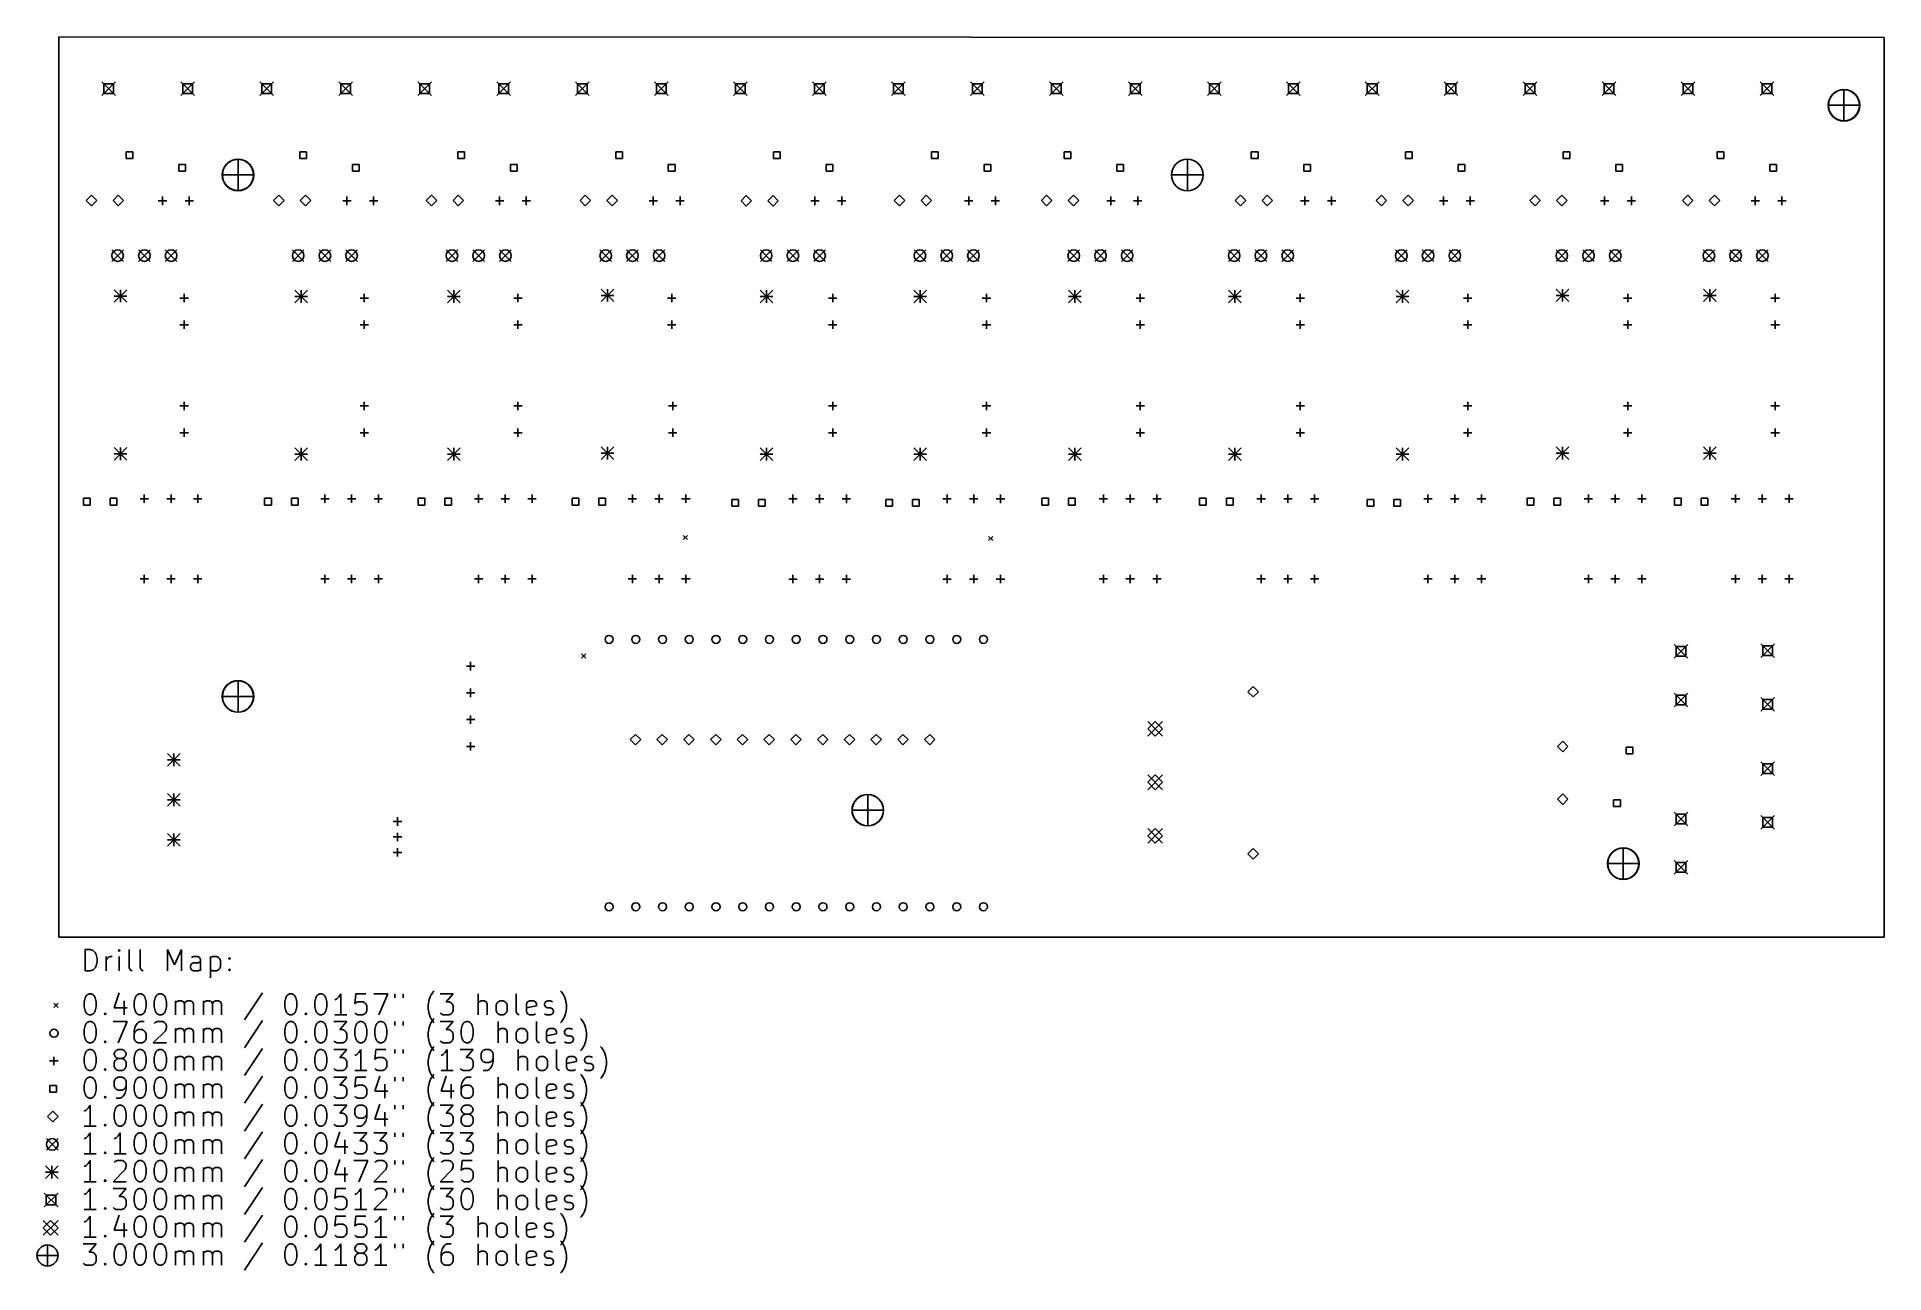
# Model space of a CAD drawing. Extents: x 31 to 207, y -154 to -37.
import ezdxf

# ---------------------------------------------------------------- set-up
doc = ezdxf.new("R2010")
doc.units = 0
doc.layers.add('BLACK', color=7, linetype='CONTINUOUS')

msp = doc.modelspace()

# ---------------------------------------------------------------- linework, layer by layer
at = {"layer": 'BLACK', "linetype": 'CONTINUOUS'}
for p, q in [((33.4909, -122.27), (33.4913, -36.7559)), ((33.4913, -36.7559), (206.846, -36.8038)), ((206.846, -36.8038), (206.846, -122.27)), ((37.5789, -41.0153), (38.8789, -42.3153)), ((38.8789, -41.0153), (37.5789, -42.3153)), ((38.6885, -41.2057), (37.7693, -41.2057)), ((37.7693, -41.2057), (37.7693, -42.125)), ((38.6885, -42.125), (38.6885, -41.2057)), ((45.0789, -41.0153), (46.3789, -42.3153)), ((46.3789, -41.0153), (45.0789, -42.3153)), ((46.1885, -41.2057), (45.2693, -41.2057)), ((45.2693, -41.2057), (45.2693, -42.125)), ((46.1885, -42.125), (46.1885, -41.2057)), ((52.5789, -41.0153), (53.8789, -42.3153)), ((53.8789, -41.0153), (52.5789, -42.3153)), ((53.6885, -41.2057), (52.7693, -41.2057)), ((52.7693, -41.2057), (52.7693, -42.125)), ((53.6885, -42.125), (53.6885, -41.2057)), ((60.0789, -41.0153), (61.3789, -42.3153)), ((61.3789, -41.0153), (60.0789, -42.3153)), ((61.1885, -41.2057), (60.2693, -41.2057)), ((60.2693, -41.2057), (60.2693, -42.125)), ((61.1885, -42.125), (61.1885, -41.2057)), ((67.5789, -41.0153), (68.8789, -42.3153)), ((68.8789, -41.0153), (67.5789, -42.3153)), ((68.6885, -41.2057), (67.7693, -41.2057)), ((67.7693, -41.2057), (67.7693, -42.125)), ((68.6885, -42.125), (68.6885, -41.2057)), ((75.0789, -41.0153), (76.3789, -42.3153)), ((76.3789, -41.0153), (75.0789, -42.3153)), ((76.1885, -41.2057), (75.2693, -41.2057)), ((75.2693, -41.2057), (75.2693, -42.125)), ((76.1885, -42.125), (76.1885, -41.2057)), ((82.5789, -41.0153), (83.8789, -42.3153)), ((83.8789, -41.0153), (82.5789, -42.3153)), ((83.6885, -41.2057), (82.7693, -41.2057)), ((82.7693, -41.2057), (82.7693, -42.125)), ((83.6885, -42.125), (83.6885, -41.2057)), ((90.0789, -41.0153), (91.3789, -42.3153)), ((91.3789, -41.0153), (90.0789, -42.3153)), ((91.1885, -41.2057), (90.2693, -41.2057)), ((90.2693, -41.2057), (90.2693, -42.125)), ((91.1885, -42.125), (91.1885, -41.2057)), ((97.5789, -41.0153), (98.8789, -42.3153)), ((98.8789, -41.0153), (97.5789, -42.3153)), ((98.6885, -41.2057), (97.7693, -41.2057)), ((97.7693, -41.2057), (97.7693, -42.125)), ((98.6885, -42.125), (98.6885, -41.2057)), ((105.079, -41.0153), (106.379, -42.3153)), ((106.379, -41.0153), (105.079, -42.3153)), ((106.189, -41.2057), (105.269, -41.2057)), ((105.269, -41.2057), (105.269, -42.125)), ((106.189, -42.125), (106.189, -41.2057)), ((112.579, -41.0153), (113.879, -42.3153)), ((113.879, -41.0153), (112.579, -42.3153)), ((113.689, -41.2057), (112.769, -41.2057)), ((112.769, -41.2057), (112.769, -42.125)), ((113.689, -42.125), (113.689, -41.2057)), ((120.079, -41.0153), (121.379, -42.3153)), ((121.379, -41.0153), (120.079, -42.3153)), ((121.189, -41.2057), (120.269, -41.2057)), ((120.269, -41.2057), (120.269, -42.125)), ((121.189, -42.125), (121.189, -41.2057)), ((127.579, -41.0153), (128.879, -42.3153)), ((128.879, -41.0153), (127.579, -42.3153)), ((128.689, -41.2057), (127.769, -41.2057)), ((127.769, -41.2057), (127.769, -42.125)), ((128.689, -42.125), (128.689, -41.2057)), ((135.079, -41.0153), (136.379, -42.3153)), ((136.379, -41.0153), (135.079, -42.3153)), ((136.189, -41.2057), (135.269, -41.2057)), ((135.269, -41.2057), (135.269, -42.125)), ((136.189, -42.125), (136.189, -41.2057)), ((142.579, -41.0153), (143.879, -42.3153)), ((143.879, -41.0153), (142.579, -42.3153)), ((143.689, -41.2057), (142.769, -41.2057)), ((142.769, -41.2057), (142.769, -42.125)), ((143.689, -42.125), (143.689, -41.2057)), ((150.079, -41.0153), (151.379, -42.3153)), ((151.379, -41.0153), (150.079, -42.3153)), ((151.189, -41.2057), (150.269, -41.2057)), ((150.269, -41.2057), (150.269, -42.125)), ((151.189, -42.125), (151.189, -41.2057)), ((157.579, -41.0153), (158.879, -42.3153)), ((158.879, -41.0153), (157.579, -42.3153)), ((158.689, -41.2057), (157.769, -41.2057)), ((157.769, -41.2057), (157.769, -42.125)), ((158.689, -42.125), (158.689, -41.2057)), ((165.079, -41.0153), (166.379, -42.3153)), ((166.379, -41.0153), (165.079, -42.3153)), ((166.189, -41.2057), (165.269, -41.2057)), ((165.269, -41.2057), (165.269, -42.125)), ((166.189, -42.125), (166.189, -41.2057)), ((172.579, -41.0153), (173.879, -42.3153)), ((173.879, -41.0153), (172.579, -42.3153)), ((173.689, -41.2057), (172.769, -41.2057)), ((172.769, -41.2057), (172.769, -42.125)), ((173.689, -42.125), (173.689, -41.2057)), ((180.079, -41.0153), (181.379, -42.3153)), ((181.379, -41.0153), (180.079, -42.3153)), ((181.189, -41.2057), (180.269, -41.2057)), ((180.269, -41.2057), (180.269, -42.125)), ((181.189, -42.125), (181.189, -41.2057)), ((187.579, -41.0153), (188.879, -42.3153)), ((188.879, -41.0153), (187.579, -42.3153)), ((188.689, -41.2057), (187.769, -41.2057)), ((187.769, -41.2057), (187.769, -42.125)), ((188.689, -42.125), (188.689, -41.2057)), ((195.079, -41.0153), (196.379, -42.3153)), ((196.379, -41.0153), (195.079, -42.3153)), ((196.189, -41.2057), (195.269, -41.2057)), ((195.269, -41.2057), (195.269, -42.125)), ((196.189, -42.125), (196.189, -41.2057)), ((203.041, -41.7437), (203.041, -44.7437)), ((37.7693, -42.125), (38.6885, -42.125)), ((45.2693, -42.125), (46.1885, -42.125)), ((52.7693, -42.125), (53.6885, -42.125)), ((60.2693, -42.125), (61.1885, -42.125)), ((67.7693, -42.125), (68.6885, -42.125)), ((75.2693, -42.125), (76.1885, -42.125)), ((82.7693, -42.125), (83.6885, -42.125)), ((90.2693, -42.125), (91.1885, -42.125)), ((97.7693, -42.125), (98.6885, -42.125)), ((105.269, -42.125), (106.189, -42.125)), ((112.769, -42.125), (113.689, -42.125)), ((120.269, -42.125), (121.189, -42.125)), ((127.769, -42.125), (128.689, -42.125)), ((135.269, -42.125), (136.189, -42.125)), ((142.769, -42.125), (143.689, -42.125)), ((150.269, -42.125), (151.189, -42.125)), ((157.769, -42.125), (158.689, -42.125)), ((165.269, -42.125), (166.189, -42.125)), ((172.769, -42.125), (173.689, -42.125)), ((180.269, -42.125), (181.189, -42.125)), ((187.769, -42.125), (188.689, -42.125)), ((195.269, -42.125), (196.189, -42.125)), ((201.541, -43.2437), (204.541, -43.2437)), ((40.5182, -47.6818), (39.8818, -47.6818)), ((39.8818, -47.6818), (39.8818, -48.3182)), ((39.8818, -48.3182), (40.5182, -48.3182)), ((40.5182, -48.3182), (40.5182, -47.6818)), ((45.5182, -48.8818), (44.8818, -48.8818)), ((44.8818, -48.8818), (44.8818, -49.5182)), ((45.5182, -49.5182), (45.5182, -48.8818)), ((50.5147, -48.3617), (50.5147, -51.3617)), ((57.0182, -47.6818), (56.3818, -47.6818)), ((56.3818, -47.6818), (56.3818, -48.3182)), ((56.3818, -48.3182), (57.0182, -48.3182)), ((57.0182, -48.3182), (57.0182, -47.6818)), ((62.0182, -48.8818), (61.3818, -48.8818)), ((61.3818, -48.8818), (61.3818, -49.5182)), ((62.0182, -49.5182), (62.0182, -48.8818)), ((72.0182, -47.6818), (71.3818, -47.6818)), ((71.3818, -47.6818), (71.3818, -48.3182)), ((71.3818, -48.3182), (72.0182, -48.3182)), ((72.0182, -48.3182), (72.0182, -47.6818)), ((77.0182, -48.8818), (76.3818, -48.8818)), ((76.3818, -48.8818), (76.3818, -49.5182)), ((77.0182, -49.5182), (77.0182, -48.8818)), ((87.0182, -47.6818), (86.3818, -47.6818)), ((86.3818, -47.6818), (86.3818, -48.3182)), ((86.3818, -48.3182), (87.0182, -48.3182)), ((87.0182, -48.3182), (87.0182, -47.6818)), ((92.0182, -48.8818), (91.3818, -48.8818)), ((91.3818, -48.8818), (91.3818, -49.5182)), ((92.0182, -49.5182), (92.0182, -48.8818)), ((102.018, -47.6818), (101.382, -47.6818)), ((101.382, -47.6818), (101.382, -48.3182)), ((101.382, -48.3182), (102.018, -48.3182)), ((102.018, -48.3182), (102.018, -47.6818)), ((107.018, -48.8818), (106.382, -48.8818)), ((106.382, -48.8818), (106.382, -49.5182)), ((107.018, -49.5182), (107.018, -48.8818)), ((117.018, -47.6818), (116.382, -47.6818)), ((116.382, -47.6818), (116.382, -48.3182)), ((116.382, -48.3182), (117.018, -48.3182)), ((117.018, -48.3182), (117.018, -47.6818)), ((122.018, -48.8818), (121.382, -48.8818)), ((121.382, -48.8818), (121.382, -49.5182)), ((122.018, -49.5182), (122.018, -48.8818)), ((129.607, -47.6818), (128.971, -47.6818)), ((128.971, -47.6818), (128.971, -48.3182)), ((128.971, -48.3182), (129.607, -48.3182)), ((129.607, -48.3182), (129.607, -47.6818)), ((134.607, -48.8818), (133.971, -48.8818)), ((133.971, -48.8818), (133.971, -49.5182)), ((134.607, -49.5182), (134.607, -48.8818)), ((140.683, -48.3651), (140.683, -51.3651)), ((147.387, -47.6818), (146.751, -47.6818)), ((146.751, -47.6818), (146.751, -48.3182)), ((146.751, -48.3182), (147.387, -48.3182)), ((147.387, -48.3182), (147.387, -47.6818)), ((152.387, -48.8818), (151.751, -48.8818)), ((151.751, -48.8818), (151.751, -49.5182)), ((152.387, -49.5182), (152.387, -48.8818)), ((162.018, -47.6818), (161.382, -47.6818)), ((161.382, -47.6818), (161.382, -48.3182)), ((161.382, -48.3182), (162.018, -48.3182)), ((162.018, -48.3182), (162.018, -47.6818)), ((167.018, -48.8818), (166.382, -48.8818)), ((166.382, -48.8818), (166.382, -49.5182)), ((167.018, -49.5182), (167.018, -48.8818)), ((177.018, -47.6818), (176.382, -47.6818)), ((176.382, -47.6818), (176.382, -48.3182)), ((176.382, -48.3182), (177.018, -48.3182)), ((177.018, -48.3182), (177.018, -47.6818)), ((182.018, -48.8818), (181.382, -48.8818)), ((181.382, -48.8818), (181.382, -49.5182)), ((182.018, -49.5182), (182.018, -48.8818)), ((191.618, -47.6818), (190.982, -47.6818)), ((190.982, -47.6818), (190.982, -48.3182)), ((190.982, -48.3182), (191.618, -48.3182)), ((191.618, -48.3182), (191.618, -47.6818)), ((196.618, -48.8818), (195.982, -48.8818)), ((195.982, -48.8818), (195.982, -49.5182)), ((196.618, -49.5182), (196.618, -48.8818)), ((44.8818, -49.5182), (45.5182, -49.5182)), ((49.0147, -49.8617), (52.0147, -49.8617)), ((61.3818, -49.5182), (62.0182, -49.5182)), ((76.3818, -49.5182), (77.0182, -49.5182)), ((91.3818, -49.5182), (92.0182, -49.5182)), ((106.382, -49.5182), (107.018, -49.5182)), ((121.382, -49.5182), (122.018, -49.5182)), ((133.971, -49.5182), (134.607, -49.5182)), ((139.183, -49.8651), (142.183, -49.8651)), ((151.751, -49.5182), (152.387, -49.5182)), ((166.382, -49.5182), (167.018, -49.5182)), ((181.382, -49.5182), (182.018, -49.5182)), ((195.982, -49.5182), (196.618, -49.5182)), ((36.6, -51.8), (36.1, -52.3)), ((36.1, -52.3), (36.6, -52.8)), ((37.1, -52.3), (36.6, -51.8)), ((36.6, -52.8), (37.1, -52.3)), ((39.14, -51.8), (38.64, -52.3)), ((38.64, -52.3), (39.14, -52.8)), ((39.64, -52.3), (39.14, -51.8)), ((39.14, -52.8), (39.64, -52.3)), ((42.94, -52.325), (43.74, -52.325)), ((43.34, -51.925), (43.34, -52.725)), ((45.48, -52.325), (46.28, -52.325)), ((45.88, -51.925), (45.88, -52.725)), ((54.3857, -51.8), (53.8857, -52.3)), ((53.8857, -52.3), (54.3857, -52.8)), ((54.8857, -52.3), (54.3857, -51.8)), ((54.3857, -52.8), (54.8857, -52.3)), ((56.9257, -51.8), (56.4257, -52.3)), ((56.4257, -52.3), (56.9257, -52.8)), ((57.4257, -52.3), (56.9257, -51.8)), ((56.9257, -52.8), (57.4257, -52.3)), ((60.455, -52.325), (61.255, -52.325)), ((60.855, -51.925), (60.855, -52.725)), ((62.995, -52.325), (63.795, -52.325)), ((63.395, -51.925), (63.395, -52.725)), ((68.8939, -51.8), (68.3939, -52.3)), ((68.3939, -52.3), (68.8939, -52.8)), ((69.3939, -52.3), (68.8939, -51.8)), ((68.8939, -52.8), (69.3939, -52.3)), ((71.4339, -51.8), (70.9339, -52.3)), ((70.9339, -52.3), (71.4339, -52.8)), ((71.9339, -52.3), (71.4339, -51.8)), ((71.4339, -52.8), (71.9339, -52.3)), ((74.955, -52.325), (75.755, -52.325)), ((75.355, -51.925), (75.355, -52.725)), ((77.495, -52.325), (78.295, -52.325)), ((77.895, -51.925), (77.895, -52.725)), ((83.4989, -51.8), (82.9989, -52.3)), ((82.9989, -52.3), (83.4989, -52.8)), ((83.9989, -52.3), (83.4989, -51.8)), ((83.4989, -52.8), (83.9989, -52.3)), ((86.0389, -51.8), (85.5389, -52.3)), ((85.5389, -52.3), (86.0389, -52.8)), ((86.5389, -52.3), (86.0389, -51.8)), ((86.0389, -52.8), (86.5389, -52.3)), ((89.555, -52.325), (90.355, -52.325)), ((89.955, -51.925), (89.955, -52.725)), ((92.095, -52.325), (92.895, -52.325)), ((92.495, -51.925), (92.495, -52.725)), ((98.7889, -51.82), (98.2889, -52.32)), ((98.2889, -52.32), (98.7889, -52.82)), ((99.2889, -52.32), (98.7889, -51.82)), ((98.7889, -52.82), (99.2889, -52.32)), ((101.329, -51.82), (100.829, -52.32)), ((100.829, -52.32), (101.329, -52.82)), ((101.829, -52.32), (101.329, -51.82)), ((101.329, -52.82), (101.829, -52.32)), ((104.91, -52.325), (105.71, -52.325)), ((105.31, -51.925), (105.31, -52.725)), ((107.45, -52.325), (108.25, -52.325)), ((107.85, -51.925), (107.85, -52.725)), ((113.344, -51.8), (112.844, -52.3)), ((112.844, -52.3), (113.344, -52.8)), ((113.844, -52.3), (113.344, -51.8)), ((113.344, -52.8), (113.844, -52.3)), ((115.884, -51.8), (115.384, -52.3)), ((115.384, -52.3), (115.884, -52.8)), ((116.384, -52.3), (115.884, -51.8)), ((115.884, -52.8), (116.384, -52.3)), ((119.51, -52.325), (120.31, -52.325)), ((119.91, -51.925), (119.91, -52.725)), ((122.05, -52.325), (122.85, -52.325)), ((122.45, -51.925), (122.45, -52.725)), ((127.314, -51.8), (126.814, -52.3)), ((126.814, -52.3), (127.314, -52.8)), ((127.814, -52.3), (127.314, -51.8)), ((127.314, -52.8), (127.814, -52.3)), ((129.854, -51.8), (129.354, -52.3)), ((129.354, -52.3), (129.854, -52.8)), ((130.354, -52.3), (129.854, -51.8)), ((129.854, -52.8), (130.354, -52.3)), ((133.019, -52.325), (133.819, -52.325)), ((133.419, -51.925), (133.419, -52.725)), ((135.559, -52.325), (136.359, -52.325)), ((135.959, -51.925), (135.959, -52.725)), ((145.729, -51.8), (145.229, -52.3)), ((145.229, -52.3), (145.729, -52.8)), ((146.229, -52.3), (145.729, -51.8)), ((145.729, -52.8), (146.229, -52.3)), ((148.269, -51.8), (147.769, -52.3)), ((147.769, -52.3), (148.269, -52.8)), ((148.769, -52.3), (148.269, -51.8)), ((148.269, -52.8), (148.769, -52.3)), ((151.434, -52.325), (152.234, -52.325)), ((151.834, -51.925), (151.834, -52.725)), ((153.974, -52.325), (154.774, -52.325)), ((154.374, -51.925), (154.374, -52.725)), ((159.1, -51.8), (158.6, -52.3)), ((158.6, -52.3), (159.1, -52.8)), ((159.6, -52.3), (159.1, -51.8)), ((159.1, -52.8), (159.6, -52.3)), ((161.64, -51.8), (161.14, -52.3)), ((161.14, -52.3), (161.64, -52.8)), ((162.14, -52.3), (161.64, -51.8)), ((161.64, -52.8), (162.14, -52.3)), ((164.61, -52.325), (165.41, -52.325)), ((165.01, -51.925), (165.01, -52.725)), ((167.15, -52.325), (167.95, -52.325)), ((167.55, -51.925), (167.55, -52.725)), ((173.7, -51.8), (173.2, -52.3)), ((173.2, -52.3), (173.7, -52.8)), ((174.2, -52.3), (173.7, -51.8)), ((173.7, -52.8), (174.2, -52.3)), ((176.24, -51.8), (175.74, -52.3)), ((175.74, -52.3), (176.24, -52.8)), ((176.74, -52.3), (176.24, -51.8)), ((176.24, -52.8), (176.74, -52.3)), ((179.91, -52.325), (180.71, -52.325)), ((180.31, -51.925), (180.31, -52.725)), ((182.45, -52.325), (183.25, -52.325)), ((182.85, -51.925), (182.85, -52.725)), ((188.2, -51.8), (187.7, -52.3)), ((187.7, -52.3), (188.2, -52.8)), ((188.7, -52.3), (188.2, -51.8)), ((188.2, -52.8), (188.7, -52.3)), ((190.74, -51.8), (190.24, -52.3)), ((190.24, -52.3), (190.74, -52.8)), ((191.24, -52.3), (190.74, -51.8)), ((190.74, -52.8), (191.24, -52.3)), ((194.21, -52.325), (195.01, -52.325)), ((194.61, -51.925), (194.61, -52.725)), ((196.75, -52.325), (197.55, -52.325)), ((197.15, -51.925), (197.15, -52.725)), ((38.5289, -56.9796), (39.6289, -58.0796)), ((39.6289, -56.9796), (38.5289, -58.0796)), ((41.0689, -56.9796), (42.1689, -58.0796)), ((42.1689, -56.9796), (41.0689, -58.0796)), ((43.6089, -56.9796), (44.7089, -58.0796)), ((44.7089, -56.9796), (43.6089, -58.0796)), ((55.6739, -56.9796), (56.7739, -58.0796)), ((56.7739, -56.9796), (55.6739, -58.0796)), ((58.2139, -56.9796), (59.3139, -58.0796)), ((59.3139, -56.9796), (58.2139, -58.0796)), ((60.7539, -56.9796), (61.8539, -58.0796)), ((61.8539, -56.9796), (60.7539, -58.0796)), ((70.2789, -56.9796), (71.3789, -58.0796)), ((71.3789, -56.9796), (70.2789, -58.0796)), ((72.8189, -56.9796), (73.9189, -58.0796)), ((73.9189, -56.9796), (72.8189, -58.0796)), ((75.3589, -56.9796), (76.4589, -58.0796)), ((76.4589, -56.9796), (75.3589, -58.0796)), ((84.8839, -56.9796), (85.9839, -58.0796)), ((85.9839, -56.9796), (84.8839, -58.0796)), ((87.4239, -56.9796), (88.5239, -58.0796)), ((88.5239, -56.9796), (87.4239, -58.0796)), ((89.9639, -56.9796), (91.0639, -58.0796)), ((91.0639, -56.9796), (89.9639, -58.0796)), ((100.124, -56.9796), (101.224, -58.0796)), ((101.224, -56.9796), (100.124, -58.0796)), ((102.664, -56.9796), (103.764, -58.0796)), ((103.764, -56.9796), (102.664, -58.0796)), ((105.204, -56.9796), (106.304, -58.0796)), ((106.304, -56.9796), (105.204, -58.0796)), ((114.729, -56.9796), (115.829, -58.0796)), ((115.829, -56.9796), (114.729, -58.0796)), ((117.269, -56.9796), (118.369, -58.0796)), ((118.369, -56.9796), (117.269, -58.0796)), ((119.809, -56.9796), (120.909, -58.0796)), ((120.909, -56.9796), (119.809, -58.0796)), ((129.334, -56.9796), (130.434, -58.0796)), ((130.434, -56.9796), (129.334, -58.0796)), ((131.874, -56.9796), (132.974, -58.0796)), ((132.974, -56.9796), (131.874, -58.0796)), ((134.414, -56.9796), (135.514, -58.0796)), ((135.514, -56.9796), (134.414, -58.0796)), ((144.574, -56.9796), (145.674, -58.0796)), ((145.674, -56.9796), (144.574, -58.0796)), ((147.114, -56.9796), (148.214, -58.0796)), ((148.214, -56.9796), (147.114, -58.0796)), ((149.654, -56.9796), (150.754, -58.0796)), ((150.754, -56.9796), (149.654, -58.0796)), ((160.449, -56.9796), (161.549, -58.0796)), ((161.549, -56.9796), (160.449, -58.0796)), ((162.989, -56.9796), (164.089, -58.0796)), ((164.089, -56.9796), (162.989, -58.0796)), ((165.529, -56.9796), (166.629, -58.0796)), ((166.629, -56.9796), (165.529, -58.0796)), ((175.689, -56.9796), (176.789, -58.0796)), ((176.789, -56.9796), (175.689, -58.0796)), ((178.229, -56.9796), (179.329, -58.0796)), ((179.329, -56.9796), (178.229, -58.0796)), ((180.769, -56.9796), (181.869, -58.0796)), ((181.869, -56.9796), (180.769, -58.0796)), ((189.659, -56.9796), (190.759, -58.0796)), ((190.759, -56.9796), (189.659, -58.0796)), ((192.199, -56.9796), (193.299, -58.0796)), ((193.299, -56.9796), (192.199, -58.0796)), ((194.739, -56.9796), (195.839, -58.0796)), ((195.839, -56.9796), (194.739, -58.0796)), ((38.7641, -60.7647), (39.9641, -61.9647)), ((39.9641, -60.7647), (38.7641, -61.9647)), ((38.7641, -61.3647), (39.9641, -61.3647)), ((39.3641, -60.7647), (39.3641, -61.9647)), ((45.4, -61.155), (45.4, -61.955)), ((55.9, -60.8), (57.1, -62)), ((57.1, -60.8), (55.9, -62)), ((55.9, -61.4), (57.1, -61.4)), ((56.5, -60.8), (56.5, -62)), ((62.5, -61.155), (62.5, -61.955)), ((70.4, -60.8), (71.6, -62)), ((71.6, -60.8), (70.4, -62)), ((70.4, -61.4), (71.6, -61.4)), ((71, -60.8), (71, -62)), ((77.1, -61.155), (77.1, -61.955)), ((85, -60.7), (86.2, -61.9)), ((86.2, -60.7), (85, -61.9)), ((85, -61.3), (86.2, -61.3)), ((85.6, -60.7), (85.6, -61.9)), ((91.7, -61.155), (91.7, -61.955)), ((100.1, -60.8), (101.3, -62)), ((101.3, -60.8), (100.1, -62)), ((100.1, -61.4), (101.3, -61.4)), ((100.7, -60.8), (100.7, -62)), ((107, -61.155), (107, -61.955)), ((114.7, -60.8), (115.9, -62)), ((115.9, -60.8), (114.7, -62)), ((114.7, -61.4), (115.9, -61.4)), ((115.3, -60.8), (115.3, -62)), ((121.6, -61.155), (121.6, -61.955)), ((129.4, -60.8), (130.6, -62)), ((130.6, -60.8), (129.4, -62)), ((129.4, -61.4), (130.6, -61.4)), ((130, -60.8), (130, -62)), ((136.2, -61.155), (136.2, -61.955)), ((144.6, -60.8), (145.8, -62)), ((145.8, -60.8), (144.6, -62)), ((144.6, -61.4), (145.8, -61.4)), ((145.2, -60.8), (145.2, -62)), ((151.4, -61.155), (151.4, -61.955)), ((160.5, -60.8), (161.7, -62)), ((161.7, -60.8), (160.5, -62)), ((160.5, -61.4), (161.7, -61.4)), ((161.1, -60.8), (161.1, -62)), ((167.3, -61.155), (167.3, -61.955)), ((175.7, -60.7), (176.9, -61.9)), ((176.9, -60.7), (175.7, -61.9)), ((175.7, -61.3), (176.9, -61.3)), ((176.3, -60.7), (176.3, -61.9)), ((182.5, -61.155), (182.5, -61.955)), ((189.7, -60.7), (190.9, -61.9)), ((190.9, -60.7), (189.7, -61.9)), ((189.7, -61.3), (190.9, -61.3)), ((190.3, -60.7), (190.3, -61.9)), ((196.5, -61.155), (196.5, -61.955)), ((45, -61.555), (45.8, -61.555)), ((62.1, -61.555), (62.9, -61.555)), ((76.7, -61.555), (77.5, -61.555)), ((91.3, -61.555), (92.1, -61.555)), ((106.6, -61.555), (107.4, -61.555)), ((121.2, -61.555), (122, -61.555)), ((135.8, -61.555), (136.6, -61.555)), ((151, -61.555), (151.8, -61.555)), ((166.9, -61.555), (167.7, -61.555)), ((182.1, -61.555), (182.9, -61.555)), ((196.1, -61.555), (196.9, -61.555)), ((45, -64.095), (45.8, -64.095)), ((45.4, -63.695), (45.4, -64.495)), ((62.1, -64.095), (62.9, -64.095)), ((62.5, -63.695), (62.5, -64.495)), ((76.7, -64.095), (77.5, -64.095)), ((77.1, -63.695), (77.1, -64.495)), ((91.3, -64.095), (92.1, -64.095)), ((91.7, -63.695), (91.7, -64.495)), ((106.6, -64.095), (107.4, -64.095)), ((107, -63.695), (107, -64.495)), ((121.2, -64.095), (122, -64.095)), ((121.6, -63.695), (121.6, -64.495)), ((135.8, -64.095), (136.6, -64.095)), ((136.2, -63.695), (136.2, -64.495)), ((151, -64.095), (151.8, -64.095)), ((151.4, -63.695), (151.4, -64.495)), ((166.9, -64.095), (167.7, -64.095)), ((167.3, -63.695), (167.3, -64.495)), ((182.1, -64.095), (182.9, -64.095)), ((182.5, -63.695), (182.5, -64.495)), ((196.1, -64.095), (196.9, -64.095)), ((196.5, -63.695), (196.5, -64.495)), ((45, -71.805), (45.8, -71.805)), ((45.4, -71.405), (45.4, -72.205)), ((62.1, -71.805), (62.9, -71.805)), ((62.5, -71.405), (62.5, -72.205)), ((76.7, -71.805), (77.5, -71.805)), ((77.1, -71.405), (77.1, -72.205)), ((91.4, -71.805), (92.2, -71.805)), ((91.8, -71.405), (91.8, -72.205)), ((106.6, -71.805), (107.4, -71.805)), ((107, -71.405), (107, -72.205)), ((121.2, -71.805), (122, -71.805)), ((121.6, -71.405), (121.6, -72.205)), ((135.8, -71.805), (136.6, -71.805)), ((136.2, -71.405), (136.2, -72.205)), ((151, -71.805), (151.8, -71.805)), ((151.4, -71.405), (151.4, -72.205)), ((166.9, -71.805), (167.7, -71.805)), ((167.3, -71.405), (167.3, -72.205)), ((182.1, -71.805), (182.9, -71.805)), ((182.5, -71.405), (182.5, -72.205)), ((196.1, -71.805), (196.9, -71.805)), ((196.5, -71.405), (196.5, -72.205)), ((45, -74.345), (45.8, -74.345)), ((45.4, -73.945), (45.4, -74.745)), ((62.1, -74.345), (62.9, -74.345)), ((62.5, -73.945), (62.5, -74.745)), ((76.7, -74.345), (77.5, -74.345)), ((77.1, -73.945), (77.1, -74.745)), ((91.4, -74.345), (92.2, -74.345)), ((91.8, -73.945), (91.8, -74.745)), ((106.6, -74.345), (107.4, -74.345)), ((107, -73.945), (107, -74.745)), ((121.2, -74.345), (122, -74.345)), ((121.6, -73.945), (121.6, -74.745)), ((135.8, -74.345), (136.6, -74.345)), ((136.2, -73.945), (136.2, -74.745)), ((151, -74.345), (151.8, -74.345)), ((151.4, -73.945), (151.4, -74.745)), ((166.9, -74.345), (167.7, -74.345)), ((167.3, -73.945), (167.3, -74.745)), ((182.1, -74.345), (182.9, -74.345)), ((182.5, -73.945), (182.5, -74.745)), ((196.1, -74.345), (196.9, -74.345)), ((196.5, -73.945), (196.5, -74.745)), ((38.7641, -75.7647), (39.9641, -76.9647)), ((39.9641, -75.7647), (38.7641, -76.9647)), ((38.7641, -76.3647), (39.9641, -76.3647)), ((39.3641, -75.7647), (39.3641, -76.9647)), ((55.9, -75.8), (57.1, -77)), ((57.1, -75.8), (55.9, -77)), ((55.9, -76.4), (57.1, -76.4)), ((56.5, -75.8), (56.5, -77)), ((70.4, -75.8), (71.6, -77)), ((71.6, -75.8), (70.4, -77)), ((70.4, -76.4), (71.6, -76.4)), ((71, -75.8), (71, -77)), ((85, -75.7), (86.2, -76.9)), ((86.2, -75.7), (85, -76.9)), ((85, -76.3), (86.2, -76.3)), ((85.6, -75.7), (85.6, -76.9)), ((100.1, -75.8), (101.3, -77)), ((101.3, -75.8), (100.1, -77)), ((100.1, -76.4), (101.3, -76.4)), ((100.7, -75.8), (100.7, -77)), ((114.7, -75.8), (115.9, -77)), ((115.9, -75.8), (114.7, -77)), ((114.7, -76.4), (115.9, -76.4)), ((115.3, -75.8), (115.3, -77)), ((129.4, -75.8), (130.6, -77)), ((130.6, -75.8), (129.4, -77)), ((129.4, -76.4), (130.6, -76.4)), ((130, -75.8), (130, -77)), ((144.6, -75.8), (145.8, -77)), ((145.8, -75.8), (144.6, -77)), ((144.6, -76.4), (145.8, -76.4)), ((145.2, -75.8), (145.2, -77)), ((160.5, -75.8), (161.7, -77)), ((161.7, -75.8), (160.5, -77)), ((160.5, -76.4), (161.7, -76.4)), ((161.1, -75.8), (161.1, -77)), ((175.7, -75.7), (176.9, -76.9)), ((176.9, -75.7), (175.7, -76.9)), ((175.7, -76.3), (176.9, -76.3)), ((176.3, -75.7), (176.3, -76.9)), ((189.7, -75.7), (190.9, -76.9)), ((190.9, -75.7), (189.7, -76.9)), ((189.7, -76.3), (190.9, -76.3)), ((190.3, -75.7), (190.3, -76.9)), ((36.4782, -80.5818), (35.8418, -80.5818)), ((35.8418, -80.5818), (35.8418, -81.2182)), ((36.4782, -81.2182), (36.4782, -80.5818)), ((39.0182, -80.5818), (38.3818, -80.5818)), ((38.3818, -80.5818), (38.3818, -81.2182)), ((39.0182, -81.2182), (39.0182, -80.5818)), ((41.2089, -80.6198), (42.0089, -80.6198)), ((41.6089, -80.2198), (41.6089, -81.0198)), ((43.7489, -80.6198), (44.5489, -80.6198)), ((44.1489, -80.2198), (44.1489, -81.0198)), ((46.2889, -80.6198), (47.0889, -80.6198)), ((46.6889, -80.2198), (46.6889, -81.0198)), ((53.6782, -80.5818), (53.0418, -80.5818)), ((53.0418, -80.5818), (53.0418, -81.2182)), ((53.6782, -81.2182), (53.6782, -80.5818)), ((56.2182, -80.5818), (55.5818, -80.5818)), ((55.5818, -80.5818), (55.5818, -81.2182)), ((56.2182, -81.2182), (56.2182, -80.5818)), ((58.3639, -80.6198), (59.1639, -80.6198)), ((58.7639, -80.2198), (58.7639, -81.0198)), ((60.9039, -80.6198), (61.7039, -80.6198)), ((61.3039, -80.2198), (61.3039, -81.0198)), ((63.4439, -80.6198), (64.2439, -80.6198)), ((63.8439, -80.2198), (63.8439, -81.0198)), ((68.2532, -80.5818), (67.6168, -80.5818)), ((67.6168, -80.5818), (67.6168, -81.2182)), ((68.2532, -81.2182), (68.2532, -80.5818)), ((70.7932, -80.5818), (70.1568, -80.5818)), ((70.1568, -80.5818), (70.1568, -81.2182)), ((70.7932, -81.2182), (70.7932, -80.5818)), ((72.9589, -80.6198), (73.7589, -80.6198)), ((73.3589, -80.2198), (73.3589, -81.0198)), ((75.4989, -80.6198), (76.2989, -80.6198)), ((75.8989, -80.2198), (75.8989, -81.0198)), ((78.0389, -80.6198), (78.8389, -80.6198)), ((78.4389, -80.2198), (78.4389, -81.0198)), ((82.8782, -80.5818), (82.2418, -80.5818)), ((82.2418, -80.5818), (82.2418, -81.2182)), ((82.8782, -81.2182), (82.8782, -80.5818)), ((85.4182, -80.5818), (84.7818, -80.5818)), ((84.7818, -80.5818), (84.7818, -81.2182)), ((85.4182, -81.2182), (85.4182, -80.5818)), ((87.5639, -80.6198), (88.3639, -80.6198)), ((87.9639, -80.2198), (87.9639, -81.0198)), ((90.1039, -80.6198), (90.9039, -80.6198)), ((90.5039, -80.2198), (90.5039, -81.0198)), ((92.6439, -80.6198), (93.4439, -80.6198)), ((93.0439, -80.2198), (93.0439, -81.0198)), ((98.0532, -80.6818), (97.4168, -80.6818)), ((97.4168, -80.6818), (97.4168, -81.3182)), ((98.0532, -81.3182), (98.0532, -80.6818)), ((100.593, -80.6818), (99.9568, -80.6818)), ((99.9568, -80.6818), (99.9568, -81.3182)), ((100.593, -81.3182), (100.593, -80.6818)), ((102.814, -80.6298), (103.614, -80.6298)), ((103.214, -80.2298), (103.214, -81.0298)), ((105.354, -80.6298), (106.154, -80.6298)), ((105.754, -80.2298), (105.754, -81.0298)), ((107.894, -80.6298), (108.694, -80.6298)), ((108.294, -80.2298), (108.294, -81.0298)), ((112.678, -80.6818), (112.042, -80.6818)), ((112.042, -80.6818), (112.042, -81.3182)), ((112.678, -81.3182), (112.678, -80.6818)), ((115.218, -80.6818), (114.582, -80.6818)), ((114.582, -80.6818), (114.582, -81.3182)), ((115.218, -81.3182), (115.218, -80.6818)), ((117.452, -80.6319), (118.252, -80.6319)), ((117.852, -80.2319), (117.852, -81.0319)), ((119.992, -80.6319), (120.792, -80.6319)), ((120.392, -80.2319), (120.392, -81.0319)), ((122.532, -80.6319), (123.332, -80.6319)), ((122.932, -80.2319), (122.932, -81.0319)), ((127.478, -80.5818), (126.842, -80.5818)), ((126.842, -80.5818), (126.842, -81.2182)), ((127.478, -81.2182), (127.478, -80.5818)), ((130.018, -80.5818), (129.382, -80.5818)), ((129.382, -80.5818), (129.382, -81.2182)), ((130.018, -81.2182), (130.018, -80.5818)), ((132.305, -80.6198), (133.105, -80.6198)), ((132.705, -80.2198), (132.705, -81.0198)), ((134.845, -80.6198), (135.645, -80.6198)), ((135.245, -80.2198), (135.245, -81.0198)), ((137.385, -80.6198), (138.185, -80.6198)), ((137.785, -80.2198), (137.785, -81.0198)), ((142.478, -80.5818), (141.842, -80.5818)), ((141.842, -80.5818), (141.842, -81.2182)), ((142.478, -81.2182), (142.478, -80.5818)), ((145.018, -80.5818), (144.382, -80.5818)), ((144.382, -80.5818), (144.382, -81.2182)), ((145.018, -81.2182), (145.018, -80.5818)), ((147.286, -80.6198), (148.086, -80.6198)), ((147.686, -80.2198), (147.686, -81.0198)), ((149.826, -80.6198), (150.626, -80.6198)), ((150.226, -80.2198), (150.226, -81.0198)), ((152.366, -80.6198), (153.166, -80.6198)), ((152.766, -80.2198), (152.766, -81.0198)), ((158.378, -80.6818), (157.742, -80.6818)), ((157.742, -80.6818), (157.742, -81.3182)), ((158.378, -81.3182), (158.378, -80.6818)), ((160.918, -80.6818), (160.282, -80.6818)), ((160.282, -80.6818), (160.282, -81.3182)), ((160.918, -81.3182), (160.918, -80.6818)), ((163.129, -80.6198), (163.929, -80.6198)), ((163.529, -80.2198), (163.529, -81.0198)), ((165.669, -80.6198), (166.469, -80.6198)), ((166.069, -80.2198), (166.069, -81.0198)), ((168.209, -80.6198), (169.009, -80.6198)), ((168.609, -80.2198), (168.609, -81.0198)), ((173.578, -80.5818), (172.942, -80.5818)), ((172.942, -80.5818), (172.942, -81.2182)), ((173.578, -81.2182), (173.578, -80.5818)), ((176.118, -80.5818), (175.482, -80.5818)), ((175.482, -80.5818), (175.482, -81.2182)), ((176.118, -81.2182), (176.118, -80.5818)), ((178.369, -80.6198), (179.169, -80.6198)), ((178.769, -80.2198), (178.769, -81.0198)), ((180.909, -80.6198), (181.709, -80.6198)), ((181.309, -80.2198), (181.309, -81.0198)), ((183.449, -80.6198), (184.249, -80.6198)), ((183.849, -80.2198), (183.849, -81.0198)), ((187.578, -80.5818), (186.942, -80.5818)), ((186.942, -80.5818), (186.942, -81.2182)), ((187.578, -81.2182), (187.578, -80.5818)), ((190.118, -80.5818), (189.482, -80.5818)), ((189.482, -80.5818), (189.482, -81.2182)), ((190.118, -81.2182), (190.118, -80.5818)), ((192.339, -80.6198), (193.139, -80.6198)), ((192.739, -80.2198), (192.739, -81.0198)), ((194.879, -80.6198), (195.679, -80.6198)), ((195.279, -80.2198), (195.279, -81.0198)), ((197.419, -80.6198), (198.219, -80.6198)), ((197.819, -80.2198), (197.819, -81.0198)), ((35.8418, -81.2182), (36.4782, -81.2182)), ((38.3818, -81.2182), (39.0182, -81.2182)), ((53.0418, -81.2182), (53.6782, -81.2182)), ((55.5818, -81.2182), (56.2182, -81.2182)), ((67.6168, -81.2182), (68.2532, -81.2182)), ((70.1568, -81.2182), (70.7932, -81.2182)), ((82.2418, -81.2182), (82.8782, -81.2182)), ((84.7818, -81.2182), (85.4182, -81.2182)), ((97.4168, -81.3182), (98.0532, -81.3182)), ((99.9568, -81.3182), (100.593, -81.3182)), ((112.042, -81.3182), (112.678, -81.3182)), ((114.582, -81.3182), (115.218, -81.3182)), ((126.842, -81.2182), (127.478, -81.2182)), ((129.382, -81.2182), (130.018, -81.2182)), ((141.842, -81.2182), (142.478, -81.2182)), ((144.382, -81.2182), (145.018, -81.2182)), ((157.742, -81.3182), (158.378, -81.3182)), ((160.282, -81.3182), (160.918, -81.3182)), ((172.942, -81.2182), (173.578, -81.2182)), ((175.482, -81.2182), (176.118, -81.2182)), ((186.942, -81.2182), (187.578, -81.2182)), ((189.482, -81.2182), (190.118, -81.2182)), ((92.8, -84.1), (93.2, -84.5)), ((93.2, -84.1), (92.8, -84.5)), ((121.8, -84.2), (122.2, -84.6)), ((122.2, -84.2), (121.8, -84.6)), ((41.2089, -88.2398), (42.0089, -88.2398)), ((41.6089, -87.8398), (41.6089, -88.6398)), ((43.7489, -88.2398), (44.5489, -88.2398)), ((44.1489, -87.8398), (44.1489, -88.6398)), ((46.2889, -88.2398), (47.0889, -88.2398)), ((46.6889, -87.8398), (46.6889, -88.6398)), ((58.3639, -88.2398), (59.1639, -88.2398)), ((58.7639, -87.8398), (58.7639, -88.6398)), ((60.9039, -88.2398), (61.7039, -88.2398)), ((61.3039, -87.8398), (61.3039, -88.6398)), ((63.4439, -88.2398), (64.2439, -88.2398)), ((63.8439, -87.8398), (63.8439, -88.6398)), ((72.9589, -88.2398), (73.7589, -88.2398)), ((73.3589, -87.8398), (73.3589, -88.6398)), ((75.4989, -88.2398), (76.2989, -88.2398)), ((75.8989, -87.8398), (75.8989, -88.6398)), ((78.0389, -88.2398), (78.8389, -88.2398)), ((78.4389, -87.8398), (78.4389, -88.6398)), ((87.5639, -88.2398), (88.3639, -88.2398)), ((87.9639, -87.8398), (87.9639, -88.6398)), ((90.1039, -88.2398), (90.9039, -88.2398)), ((90.5039, -87.8398), (90.5039, -88.6398)), ((92.6439, -88.2398), (93.4439, -88.2398)), ((93.0439, -87.8398), (93.0439, -88.6398)), ((102.814, -88.2498), (103.614, -88.2498)), ((103.214, -87.8498), (103.214, -88.6498)), ((105.354, -88.2498), (106.154, -88.2498)), ((105.754, -87.8498), (105.754, -88.6498)), ((107.894, -88.2498), (108.694, -88.2498)), ((108.294, -87.8498), (108.294, -88.6498)), ((117.452, -88.2519), (118.252, -88.2519)), ((117.852, -87.8519), (117.852, -88.6519)), ((119.992, -88.2519), (120.792, -88.2519)), ((120.392, -87.8519), (120.392, -88.6519)), ((122.532, -88.2519), (123.332, -88.2519)), ((122.932, -87.8519), (122.932, -88.6519)), ((132.305, -88.2398), (133.105, -88.2398)), ((132.705, -87.8398), (132.705, -88.6398)), ((134.845, -88.2398), (135.645, -88.2398)), ((135.245, -87.8398), (135.245, -88.6398)), ((137.385, -88.2398), (138.185, -88.2398)), ((137.785, -87.8398), (137.785, -88.6398)), ((147.286, -88.2398), (148.086, -88.2398)), ((147.686, -87.8398), (147.686, -88.6398)), ((149.826, -88.2398), (150.626, -88.2398)), ((150.226, -87.8398), (150.226, -88.6398)), ((152.366, -88.2398), (153.166, -88.2398)), ((152.766, -87.8398), (152.766, -88.6398)), ((163.129, -88.2398), (163.929, -88.2398)), ((163.529, -87.8398), (163.529, -88.6398)), ((165.669, -88.2398), (166.469, -88.2398)), ((166.069, -87.8398), (166.069, -88.6398)), ((168.209, -88.2398), (169.009, -88.2398)), ((168.609, -87.8398), (168.609, -88.6398)), ((178.369, -88.2398), (179.169, -88.2398)), ((178.769, -87.8398), (178.769, -88.6398)), ((180.909, -88.2398), (181.709, -88.2398)), ((181.309, -87.8398), (181.309, -88.6398)), ((183.449, -88.2398), (184.249, -88.2398)), ((183.849, -87.8398), (183.849, -88.6398)), ((192.339, -88.2398), (193.139, -88.2398)), ((192.739, -87.8398), (192.739, -88.6398)), ((194.879, -88.2398), (195.679, -88.2398)), ((195.279, -87.8398), (195.279, -88.6398)), ((197.419, -88.2398), (198.219, -88.2398)), ((197.819, -87.8398), (197.819, -88.6398)), ((186.914, -94.4786), (188.214, -95.7786)), ((188.214, -94.4786), (186.914, -95.7786)), ((188.024, -94.669), (187.105, -94.669)), ((187.105, -94.669), (187.105, -95.5882)), ((188.024, -95.5882), (188.024, -94.669)), ((195.15, -94.415), (196.45, -95.715)), ((196.45, -94.415), (195.15, -95.715)), ((196.26, -94.6054), (195.34, -94.6054)), ((195.34, -94.6054), (195.34, -95.5246)), ((196.26, -95.5246), (196.26, -94.6054)), ((72.6025, -96.12), (72.6025, -96.92)), ((83.15, -95.35), (83.55, -95.75)), ((83.55, -95.35), (83.15, -95.75)), ((187.105, -95.5882), (188.024, -95.5882)), ((195.34, -95.5246), (196.26, -95.5246)), ((50.5137, -97.9017), (50.5137, -100.902)), ((72.2025, -96.52), (73.0025, -96.52)), ((49.0137, -99.4017), (52.0137, -99.4017)), ((72.2025, -99.06), (73.0025, -99.06)), ((72.6025, -98.66), (72.6025, -99.46)), ((146.923, -98.4525), (146.423, -98.9525)), ((146.423, -98.9525), (146.923, -99.4525)), ((147.423, -98.9525), (146.923, -98.4525)), ((146.923, -99.4525), (147.423, -98.9525)), ((186.914, -99.0786), (188.214, -100.379)), ((188.214, -99.0786), (186.914, -100.379)), ((188.024, -99.269), (187.105, -99.269)), ((187.105, -99.269), (187.105, -100.188)), ((188.024, -100.188), (188.024, -99.269)), ((195.15, -99.495), (196.45, -100.795)), ((196.45, -99.495), (195.15, -100.795)), ((196.26, -99.6854), (195.34, -99.6854)), ((195.34, -99.6854), (195.34, -100.605)), ((196.26, -100.605), (196.26, -99.6854)), ((72.2025, -101.6), (73.0025, -101.6)), ((72.6025, -101.2), (72.6025, -102)), ((187.105, -100.188), (188.024, -100.188)), ((195.34, -100.605), (196.26, -100.605)), ((88.265, -103.005), (87.765, -103.505)), ((88.765, -103.505), (88.265, -103.005)), ((90.805, -103.005), (90.305, -103.505)), ((91.305, -103.505), (90.805, -103.005)), ((93.345, -103.005), (92.845, -103.505)), ((93.845, -103.505), (93.345, -103.005)), ((95.885, -103.005), (95.385, -103.505)), ((96.385, -103.505), (95.885, -103.005)), ((98.425, -103.005), (97.925, -103.505)), ((98.925, -103.505), (98.425, -103.005)), ((100.965, -103.005), (100.465, -103.505)), ((101.465, -103.505), (100.965, -103.005)), ((103.505, -103.005), (103.005, -103.505)), ((104.005, -103.505), (103.505, -103.005)), ((106.045, -103.005), (105.545, -103.505)), ((106.545, -103.505), (106.045, -103.005)), ((108.585, -103.005), (108.085, -103.505)), ((109.085, -103.505), (108.585, -103.005)), ((111.125, -103.005), (110.625, -103.505)), ((111.625, -103.505), (111.125, -103.005)), ((113.665, -103.005), (113.165, -103.505)), ((114.165, -103.505), (113.665, -103.005)), ((116.205, -103.005), (115.705, -103.505)), ((116.705, -103.505), (116.205, -103.005)), ((136.909, -101.778), (138.309, -103.178)), ((138.309, -101.778), (136.909, -103.178)), ((137.609, -101.778), (136.909, -102.478)), ((136.909, -102.478), (137.609, -103.178)), ((138.309, -102.478), (137.609, -101.778)), ((137.609, -103.178), (138.309, -102.478)), ((43.805, -104.81), (45.005, -106.01)), ((45.005, -104.81), (43.805, -106.01)), ((44.405, -104.81), (44.405, -106.01)), ((72.2025, -104.14), (73.0025, -104.14)), ((72.6025, -103.74), (72.6025, -104.54)), ((87.765, -103.505), (88.265, -104.005)), ((88.265, -104.005), (88.765, -103.505)), ((90.305, -103.505), (90.805, -104.005)), ((90.805, -104.005), (91.305, -103.505)), ((92.845, -103.505), (93.345, -104.005)), ((93.345, -104.005), (93.845, -103.505)), ((95.385, -103.505), (95.885, -104.005)), ((95.885, -104.005), (96.385, -103.505)), ((97.925, -103.505), (98.425, -104.005)), ((98.425, -104.005), (98.925, -103.505)), ((100.465, -103.505), (100.965, -104.005)), ((100.965, -104.005), (101.465, -103.505)), ((103.005, -103.505), (103.505, -104.005)), ((103.505, -104.005), (104.005, -103.505)), ((105.545, -103.505), (106.045, -104.005)), ((106.045, -104.005), (106.545, -103.505)), ((108.085, -103.505), (108.585, -104.005)), ((108.585, -104.005), (109.085, -103.505)), ((110.625, -103.505), (111.125, -104.005)), ((111.125, -104.005), (111.625, -103.505)), ((113.165, -103.505), (113.665, -104.005)), ((113.665, -104.005), (114.165, -103.505)), ((115.705, -103.505), (116.205, -104.005)), ((116.205, -104.005), (116.705, -103.505)), ((176.323, -103.653), (175.823, -104.153)), ((175.823, -104.153), (176.323, -104.653)), ((176.823, -104.153), (176.323, -103.653)), ((176.323, -104.653), (176.823, -104.153)), ((182.999, -104.212), (182.363, -104.212)), ((182.363, -104.212), (182.363, -104.848)), ((182.363, -104.848), (182.999, -104.848)), ((182.999, -104.848), (182.999, -104.212)), ((43.805, -105.41), (45.005, -105.41)), ((136.909, -106.858), (138.309, -108.258)), ((138.309, -106.858), (136.909, -108.258)), ((137.609, -106.858), (136.909, -107.558)), ((138.309, -107.558), (137.609, -106.858)), ((195.15, -105.615), (196.45, -106.915)), ((196.45, -105.615), (195.15, -106.915)), ((196.26, -105.805), (195.34, -105.805)), ((195.34, -105.805), (195.34, -106.725)), ((195.34, -106.725), (196.26, -106.725)), ((196.26, -106.725), (196.26, -105.805)), ((43.805, -108.62), (45.005, -109.82)), ((45.005, -108.62), (43.805, -109.82)), ((44.405, -108.62), (44.405, -109.82)), ((110.327, -108.703), (110.327, -111.703)), ((136.909, -107.558), (137.609, -108.258)), ((137.609, -108.258), (138.309, -107.558)), ((176.323, -108.653), (175.823, -109.153)), ((176.823, -109.153), (176.323, -108.653)), ((43.805, -109.22), (45.005, -109.22)), ((108.827, -110.203), (111.827, -110.203)), ((175.823, -109.153), (176.323, -109.653)), ((176.323, -109.653), (176.823, -109.153)), ((181.799, -109.212), (181.163, -109.212)), ((181.163, -109.212), (181.163, -109.848)), ((181.163, -109.848), (181.799, -109.848)), ((181.799, -109.848), (181.799, -109.212)), ((186.914, -110.379), (188.214, -111.679)), ((188.214, -110.379), (186.914, -111.679)), ((65.257, -111.278), (66.057, -111.278)), ((65.657, -110.878), (65.657, -111.678)), ((136.909, -111.938), (138.309, -113.338)), ((138.309, -111.938), (136.909, -113.338)), ((137.609, -111.938), (136.909, -112.638)), ((138.309, -112.638), (137.609, -111.938)), ((188.024, -110.569), (187.105, -110.569)), ((187.105, -110.569), (187.105, -111.488)), ((187.105, -111.488), (188.024, -111.488)), ((188.024, -111.488), (188.024, -110.569)), ((195.15, -110.695), (196.45, -111.995)), ((196.45, -110.695), (195.15, -111.995)), ((196.26, -110.885), (195.34, -110.885)), ((195.34, -110.885), (195.34, -111.805)), ((195.34, -111.805), (196.26, -111.805)), ((196.26, -111.805), (196.26, -110.885)), ((43.805, -112.43), (45.005, -113.63)), ((45.005, -112.43), (43.805, -113.63)), ((43.805, -113.03), (45.005, -113.03)), ((44.405, -112.43), (44.405, -113.63)), ((65.257, -112.748), (66.057, -112.748)), ((65.657, -112.348), (65.657, -113.148)), ((65.657, -113.818), (65.657, -114.618)), ((136.909, -112.638), (137.609, -113.338)), ((137.609, -113.338), (138.309, -112.638)), ((146.923, -113.853), (146.423, -114.353)), ((147.423, -114.353), (146.923, -113.853)), ((182.078, -113.782), (182.078, -116.782)), ((65.257, -114.218), (66.057, -114.218)), ((146.423, -114.353), (146.923, -114.853)), ((146.923, -114.853), (147.423, -114.353)), ((180.578, -115.282), (183.578, -115.282)), ((186.914, -114.979), (188.214, -116.279)), ((188.214, -114.979), (186.914, -116.279)), ((188.024, -115.169), (187.105, -115.169)), ((187.105, -115.169), (187.105, -116.088)), ((188.024, -116.088), (188.024, -115.169)), ((187.105, -116.088), (188.024, -116.088)), ((206.846, -122.27), (33.4909, -122.27)), ((35.9921, -125.45), (35.9921, -123.45)), ((35.9921, -123.45), (36.4682, -123.45)), ((36.4682, -123.45), (36.754, -123.545)), ((36.754, -123.545), (36.9444, -123.735)), ((36.9444, -123.735), (37.0397, -123.926)), ((37.0397, -123.926), (37.1349, -124.307)), ((37.1349, -124.307), (37.1349, -124.592)), ((37.9921, -125.45), (37.9921, -124.116)), ((37.9921, -124.497), (38.0873, -124.307)), ((38.0873, -124.307), (38.1825, -124.211)), ((38.1825, -124.211), (38.373, -124.116)), ((38.373, -124.116), (38.5635, -124.116)), ((39.2302, -123.45), (39.1349, -123.545)), ((39.1349, -123.545), (39.2302, -123.64)), ((39.3254, -123.545), (39.2302, -123.45)), ((39.2302, -123.45), (39.2302, -123.64)), ((39.2302, -123.64), (39.3254, -123.545)), ((39.2302, -125.45), (39.2302, -124.116)), ((40.1825, -125.164), (40.1825, -123.45)), ((41.2302, -125.164), (41.2302, -123.45)), ((43.8016, -125.45), (43.8016, -123.45)), ((43.8016, -123.45), (44.4682, -124.878)), ((44.4682, -124.878), (45.1349, -123.45)), ((45.1349, -123.45), (45.1349, -125.45)), ((46.2778, -124.116), (46.0873, -124.211)), ((46.6587, -124.116), (46.2778, -124.116)), ((46.8492, -124.211), (46.6587, -124.116)), ((46.9444, -124.402), (46.8492, -124.211)), ((46.9444, -125.45), (46.9444, -124.402)), ((47.8968, -124.116), (47.8968, -126.116)), ((47.8968, -124.211), (48.0873, -124.116)), ((48.0873, -124.116), (48.4682, -124.116)), ((48.4682, -124.116), (48.6587, -124.211)), ((48.6587, -124.211), (48.754, -124.307)), ((48.754, -124.307), (48.8492, -124.497)), ((48.8492, -124.497), (48.8492, -125.069)), ((49.6111, -124.307), (49.7063, -124.211)), ((49.7063, -124.402), (49.6111, -124.307)), ((49.7063, -124.211), (49.8016, -124.307)), ((49.7063, -124.211), (49.7063, -124.402)), ((49.8016, -124.307), (49.7063, -124.402)), ((36.4682, -125.45), (35.9921, -125.45)), ((36.754, -125.354), (36.4682, -125.45)), ((36.9444, -125.164), (36.754, -125.354)), ((37.0397, -124.973), (36.9444, -125.164)), ((37.1349, -124.592), (37.0397, -124.973)), ((40.2778, -125.354), (40.1825, -125.164)), ((40.4682, -125.45), (40.2778, -125.354)), ((41.3254, -125.354), (41.2302, -125.164)), ((41.5159, -125.45), (41.3254, -125.354)), ((45.9921, -124.973), (46.0873, -124.783)), ((45.9921, -125.164), (45.9921, -124.973)), ((46.0873, -125.354), (45.9921, -125.164)), ((46.0873, -124.783), (46.2778, -124.688)), ((46.2778, -125.45), (46.0873, -125.354)), ((46.2778, -124.688), (46.754, -124.688)), ((46.754, -125.45), (46.2778, -125.45)), ((46.754, -124.688), (46.9444, -124.592)), ((46.9444, -125.354), (46.754, -125.45)), ((48.0873, -125.45), (47.8968, -125.354)), ((48.4682, -125.45), (48.0873, -125.45)), ((48.6587, -125.354), (48.4682, -125.45)), ((48.754, -125.259), (48.6587, -125.354)), ((48.8492, -125.069), (48.754, -125.259)), ((49.6111, -125.354), (49.7063, -125.259)), ((49.7063, -125.45), (49.6111, -125.354)), ((49.7063, -125.259), (49.8016, -125.354)), ((49.7063, -125.259), (49.7063, -125.45)), ((49.8016, -125.354), (49.7063, -125.45)), ((35.8968, -128.411), (35.9921, -128.031)), ((35.9921, -128.031), (36.0873, -127.84)), ((36.0873, -127.84), (36.1825, -127.745)), ((36.1825, -127.745), (36.373, -127.65)), ((36.373, -127.65), (36.5635, -127.65)), ((36.5635, -127.65), (36.754, -127.745)), ((36.754, -127.745), (36.8492, -127.84)), ((36.8492, -127.84), (36.9444, -128.031)), ((36.9444, -128.031), (37.0397, -128.411)), ((39.2302, -127.554), (38.754, -128.983)), ((40.6587, -128.411), (40.754, -128.031)), ((40.754, -128.031), (40.8492, -127.84)), ((40.8492, -127.84), (40.9444, -127.745)), ((40.9444, -127.745), (41.1349, -127.65)), ((41.1349, -127.65), (41.3254, -127.65)), ((41.3254, -127.65), (41.5159, -127.745)), ((41.5159, -127.745), (41.6111, -127.84)), ((41.6111, -127.84), (41.7063, -128.031)), ((41.7063, -128.031), (41.8016, -128.411)), ((42.5635, -128.411), (42.6587, -128.031)), ((42.6587, -128.031), (42.754, -127.84)), ((42.754, -127.84), (42.8492, -127.745)), ((42.8492, -127.745), (43.0397, -127.65)), ((43.0397, -127.65), (43.2302, -127.65)), ((43.2302, -127.65), (43.4206, -127.745)), ((43.4206, -127.745), (43.5159, -127.84)), ((43.5159, -127.84), (43.6111, -128.031)), ((43.6111, -128.031), (43.7063, -128.411)), ((52.8492, -127.554), (51.1349, -130.126)), ((54.9444, -128.411), (55.0397, -128.031)), ((55.0397, -128.031), (55.1349, -127.84)), ((55.1349, -127.84), (55.2302, -127.745)), ((55.2302, -127.745), (55.4206, -127.65)), ((55.4206, -127.65), (55.6111, -127.65)), ((55.6111, -127.65), (55.8016, -127.745)), ((55.8016, -127.745), (55.8968, -127.84)), ((55.8968, -127.84), (55.9921, -128.031)), ((55.9921, -128.031), (56.0873, -128.411)), ((57.8016, -128.411), (57.8968, -128.031)), ((57.8968, -128.031), (57.9921, -127.84)), ((57.9921, -127.84), (58.0873, -127.745)), ((58.0873, -127.745), (58.2778, -127.65)), ((58.2778, -127.65), (58.4682, -127.65)), ((58.4682, -127.65), (58.6587, -127.745)), ((58.6587, -127.745), (58.754, -127.84)), ((58.754, -127.84), (58.8492, -128.031)), ((58.8492, -128.031), (58.9444, -128.411)), ((60.0873, -127.935), (59.8968, -128.126)), ((60.2778, -127.65), (60.0873, -127.935)), ((60.2778, -129.65), (60.2778, -127.65)), ((61.7063, -127.65), (61.6111, -128.602)), ((62.6587, -127.65), (61.7063, -127.65)), ((63.4206, -127.65), (64.754, -127.65)), ((64.754, -127.65), (63.8968, -129.65)), ((65.4206, -127.65), (65.4206, -128.031)), ((66.1825, -127.65), (66.1825, -128.031)), ((68.6587, -128.221), (68.754, -127.935)), ((68.754, -127.935), (68.8492, -127.745)), ((68.8492, -127.745), (69.0397, -127.459)), ((69.0397, -127.459), (69.1349, -127.364)), ((69.7063, -127.65), (70.9444, -127.65)), ((70.9444, -127.65), (70.2778, -128.411)), ((73.3254, -129.65), (73.3254, -127.65)), ((76.9444, -129.364), (76.9444, -127.65)), ((81.2302, -127.459), (81.1349, -127.364)), ((81.4206, -127.745), (81.2302, -127.459)), ((81.5159, -127.935), (81.4206, -127.745)), ((81.6111, -128.221), (81.5159, -127.935)), ((33.0159, -128.545), (33.4159, -128.945)), ((33.4159, -128.545), (33.0159, -128.945)), ((35.8968, -128.888), (35.8968, -128.411)), ((35.9921, -129.269), (35.8968, -128.888)), ((36.0873, -129.459), (35.9921, -129.269)), ((36.1825, -129.554), (36.0873, -129.459)), ((36.373, -129.65), (36.1825, -129.554)), ((36.5635, -129.65), (36.373, -129.65)), ((36.754, -129.554), (36.5635, -129.65)), ((36.8492, -129.459), (36.754, -129.554)), ((36.9444, -129.269), (36.8492, -129.459)), ((37.0397, -128.888), (36.9444, -129.269)), ((37.0397, -128.411), (37.0397, -128.888)), ((37.8016, -129.554), (37.8968, -129.459)), ((37.8968, -129.65), (37.8016, -129.554)), ((37.8968, -129.459), (37.9921, -129.554)), ((37.8968, -129.459), (37.8968, -129.65)), ((37.9921, -129.554), (37.8968, -129.65)), ((38.754, -128.983), (39.9921, -128.983)), ((39.7063, -128.316), (39.7063, -129.65)), ((40.6587, -128.888), (40.6587, -128.411)), ((40.754, -129.269), (40.6587, -128.888)), ((40.8492, -129.459), (40.754, -129.269)), ((40.9444, -129.554), (40.8492, -129.459)), ((41.1349, -129.65), (40.9444, -129.554)), ((41.3254, -129.65), (41.1349, -129.65)), ((41.5159, -129.554), (41.3254, -129.65)), ((41.6111, -129.459), (41.5159, -129.554)), ((41.7063, -129.269), (41.6111, -129.459)), ((41.8016, -128.888), (41.7063, -129.269)), ((41.8016, -128.411), (41.8016, -128.888)), ((42.5635, -128.888), (42.5635, -128.411)), ((42.6587, -129.269), (42.5635, -128.888)), ((42.754, -129.459), (42.6587, -129.269)), ((42.8492, -129.554), (42.754, -129.459)), ((43.0397, -129.65), (42.8492, -129.554)), ((43.2302, -129.65), (43.0397, -129.65)), ((43.4206, -129.554), (43.2302, -129.65)), ((43.5159, -129.459), (43.4206, -129.554)), ((43.6111, -129.269), (43.5159, -129.459)), ((43.7063, -128.888), (43.6111, -129.269)), ((43.7063, -128.411), (43.7063, -128.888)), ((44.5635, -129.65), (44.5635, -128.316)), ((44.5635, -128.507), (44.6587, -128.411)), ((44.6587, -128.411), (44.8492, -128.316)), ((44.8492, -128.316), (45.1349, -128.316)), ((45.1349, -128.316), (45.3254, -128.411)), ((45.3254, -128.411), (45.4206, -128.602)), ((45.4206, -128.602), (45.5159, -128.411)), ((45.4206, -128.602), (45.4206, -129.65)), ((45.5159, -128.411), (45.7063, -128.316)), ((45.7063, -128.316), (45.9921, -128.316)), ((45.9921, -128.316), (46.1825, -128.411)), ((46.1825, -128.411), (46.2778, -128.602)), ((46.2778, -128.602), (46.2778, -129.65)), ((47.2302, -129.65), (47.2302, -128.316)), ((47.2302, -128.507), (47.3254, -128.411)), ((47.3254, -128.411), (47.5159, -128.316)), ((47.5159, -128.316), (47.8016, -128.316)), ((47.8016, -128.316), (47.9921, -128.411)), ((47.9921, -128.411), (48.0873, -128.602)), ((48.0873, -128.602), (48.1825, -128.411)), ((48.0873, -128.602), (48.0873, -129.65)), ((48.1825, -128.411), (48.373, -128.316)), ((48.373, -128.316), (48.6587, -128.316)), ((48.6587, -128.316), (48.8492, -128.411)), ((48.8492, -128.411), (48.9444, -128.602)), ((48.9444, -128.602), (48.9444, -129.65)), ((54.9444, -128.888), (54.9444, -128.411)), ((55.0397, -129.269), (54.9444, -128.888)), ((55.1349, -129.459), (55.0397, -129.269)), ((55.2302, -129.554), (55.1349, -129.459)), ((55.4206, -129.65), (55.2302, -129.554)), ((55.6111, -129.65), (55.4206, -129.65)), ((55.8016, -129.554), (55.6111, -129.65)), ((55.8968, -129.459), (55.8016, -129.554)), ((55.9921, -129.269), (55.8968, -129.459)), ((56.0873, -128.888), (55.9921, -129.269)), ((56.0873, -128.411), (56.0873, -128.888)), ((56.8492, -129.554), (56.9444, -129.459)), ((56.9444, -129.65), (56.8492, -129.554)), ((56.9444, -129.459), (57.0397, -129.554)), ((56.9444, -129.459), (56.9444, -129.65)), ((57.0397, -129.554), (56.9444, -129.65)), ((57.8016, -128.888), (57.8016, -128.411)), ((57.8968, -129.269), (57.8016, -128.888)), ((57.9921, -129.459), (57.8968, -129.269)), ((58.0873, -129.554), (57.9921, -129.459)), ((58.2778, -129.65), (58.0873, -129.554)), ((58.4682, -129.65), (58.2778, -129.65)), ((58.6587, -129.554), (58.4682, -129.65)), ((58.754, -129.459), (58.6587, -129.554)), ((58.8492, -129.269), (58.754, -129.459)), ((58.9444, -128.888), (58.8492, -129.269)), ((58.9444, -128.411), (58.9444, -128.888)), ((59.8968, -128.126), (59.7063, -128.221)), ((60.8492, -129.65), (59.7063, -129.65)), ((61.6111, -128.602), (61.7063, -128.507)), ((61.7063, -129.554), (61.6111, -129.459)), ((61.7063, -128.507), (61.8968, -128.411)), ((61.8968, -129.65), (61.7063, -129.554)), ((61.8968, -128.411), (62.373, -128.411)), ((62.373, -129.65), (61.8968, -129.65)), ((62.373, -128.411), (62.5635, -128.507)), ((62.5635, -129.554), (62.373, -129.65)), ((62.5635, -128.507), (62.6587, -128.602)), ((62.6587, -129.459), (62.5635, -129.554)), ((62.6587, -128.602), (62.754, -128.792)), ((62.754, -129.269), (62.6587, -129.459)), ((62.754, -128.792), (62.754, -129.269)), ((68.5635, -128.697), (68.6587, -128.221)), ((68.5635, -129.078), (68.5635, -128.697)), ((68.6587, -129.554), (68.5635, -129.078)), ((68.754, -129.84), (68.6587, -129.554)), ((69.8016, -129.554), (69.7063, -129.459)), ((69.9921, -129.65), (69.8016, -129.554)), ((70.5635, -129.65), (69.9921, -129.65)), ((70.2778, -128.411), (70.5635, -128.411)), ((70.5635, -128.411), (70.754, -128.507)), ((70.754, -129.554), (70.5635, -129.65)), ((70.754, -128.507), (70.8492, -128.602)), ((70.8492, -129.459), (70.754, -129.554)), ((70.8492, -128.602), (70.9444, -128.792)), ((70.9444, -129.269), (70.8492, -129.459)), ((70.9444, -128.792), (70.9444, -129.269)), ((73.4206, -128.411), (73.3254, -128.507)), ((73.6111, -128.316), (73.4206, -128.411)), ((73.8968, -128.316), (73.6111, -128.316)), ((74.0873, -128.411), (73.8968, -128.316)), ((74.1825, -128.602), (74.0873, -128.411)), ((74.1825, -129.65), (74.1825, -128.602)), ((75.0397, -128.697), (75.1349, -128.507)), ((75.0397, -129.269), (75.0397, -128.697)), ((75.1349, -129.459), (75.0397, -129.269)), ((75.1349, -128.507), (75.2302, -128.411)), ((75.2302, -129.554), (75.1349, -129.459)), ((75.2302, -128.411), (75.4206, -128.316)), ((75.4206, -129.65), (75.2302, -129.554)), ((75.4206, -128.316), (75.7063, -128.316)), ((75.7063, -129.65), (75.4206, -129.65)), ((75.7063, -128.316), (75.8968, -128.411)), ((75.8968, -129.554), (75.7063, -129.65)), ((75.8968, -128.411), (75.9921, -128.507)), ((75.9921, -129.459), (75.8968, -129.554)), ((75.9921, -128.507), (76.0873, -128.697)), ((76.0873, -129.269), (75.9921, -129.459)), ((76.0873, -128.697), (76.0873, -129.269)), ((77.0397, -129.554), (76.9444, -129.364)), ((77.2302, -129.65), (77.0397, -129.554)), ((77.8968, -128.602), (77.9921, -128.411)), ((77.8968, -129.364), (77.8968, -128.602)), ((78.8492, -128.792), (77.8968, -128.983)), ((77.9921, -129.554), (77.8968, -129.364)), ((77.9921, -128.411), (78.1825, -128.316)), ((78.1825, -129.65), (77.9921, -129.554)), ((78.1825, -128.316), (78.5635, -128.316)), ((78.5635, -129.65), (78.1825, -129.65)), ((78.5635, -128.316), (78.754, -128.411)), ((78.754, -129.554), (78.5635, -129.65)), ((78.754, -128.411), (78.8492, -128.602)), ((78.8492, -128.602), (78.8492, -128.792)), ((79.6111, -128.602), (79.7063, -128.411)), ((79.6111, -128.697), (79.6111, -128.602)), ((79.7063, -128.888), (79.6111, -128.697)), ((79.6111, -129.554), (79.8016, -129.65)), ((79.7063, -128.411), (79.8968, -128.316)), ((79.8968, -128.983), (79.7063, -128.888)), ((79.8016, -129.65), (80.1825, -129.65)), ((79.8968, -128.316), (80.1825, -128.316)), ((80.1825, -128.983), (79.8968, -128.983)), ((80.1825, -128.316), (80.373, -128.411)), ((80.373, -129.078), (80.1825, -128.983)), ((80.1825, -129.65), (80.373, -129.554)), ((80.4682, -129.269), (80.373, -129.078)), ((80.373, -129.554), (80.4682, -129.364)), ((80.4682, -129.364), (80.4682, -129.269)), ((81.5159, -129.84), (81.6111, -129.554)), ((81.7063, -128.697), (81.6111, -128.221)), ((81.6111, -129.554), (81.7063, -129.078)), ((81.7063, -129.078), (81.7063, -128.697)), ((35.8968, -131.051), (35.9921, -130.671)), ((35.8968, -131.528), (35.8968, -131.051)), ((35.9921, -131.909), (35.8968, -131.528)), ((35.9921, -130.671), (36.0873, -130.48)), ((36.0873, -130.48), (36.1825, -130.385)), ((36.1825, -130.385), (36.373, -130.29)), ((36.373, -130.29), (36.5635, -130.29)), ((36.5635, -130.29), (36.754, -130.385)), ((36.754, -130.385), (36.8492, -130.48)), ((36.8492, -130.48), (36.9444, -130.671)), ((36.9444, -130.671), (37.0397, -131.051)), ((37.0397, -131.528), (36.9444, -131.909)), ((37.0397, -131.051), (37.0397, -131.528)), ((38.6587, -130.29), (39.9921, -130.29)), ((39.9921, -130.29), (39.1349, -132.29)), ((40.754, -130.766), (40.6587, -131.147)), ((40.6587, -131.147), (40.6587, -131.909)), ((40.754, -131.242), (40.6587, -131.432)), ((40.9444, -130.48), (40.754, -130.766)), ((40.8492, -131.147), (40.754, -131.242)), ((41.0397, -131.051), (40.8492, -131.147)), ((41.0397, -130.385), (40.9444, -130.48)), ((41.2302, -130.29), (41.0397, -130.385)), ((41.4206, -131.051), (41.0397, -131.051)), ((41.6111, -130.29), (41.2302, -130.29)), ((41.6111, -131.147), (41.4206, -131.051)), ((41.7063, -131.242), (41.6111, -131.147)), ((41.8016, -131.432), (41.7063, -131.242)), ((41.8016, -131.909), (41.8016, -131.432)), ((43.6111, -131.147), (42.4682, -132.29)), ((42.5635, -130.48), (42.6587, -130.385)), ((42.6587, -130.385), (42.8492, -130.29)), ((42.8492, -130.29), (43.3254, -130.29)), ((43.3254, -130.29), (43.5159, -130.385)), ((43.5159, -130.385), (43.6111, -130.48)), ((43.6111, -130.48), (43.7063, -130.671)), ((43.7063, -130.861), (43.6111, -131.147)), ((43.7063, -130.671), (43.7063, -130.861)), ((44.5635, -132.29), (44.5635, -130.956)), ((44.5635, -131.147), (44.6587, -131.051)), ((44.6587, -131.051), (44.8492, -130.956)), ((44.8492, -130.956), (45.1349, -130.956)), ((45.1349, -130.956), (45.3254, -131.051)), ((45.3254, -131.051), (45.4206, -131.242)), ((45.4206, -131.242), (45.5159, -131.051)), ((45.4206, -131.242), (45.4206, -132.29)), ((45.5159, -131.051), (45.7063, -130.956)), ((45.7063, -130.956), (45.9921, -130.956)), ((45.9921, -130.956), (46.1825, -131.051)), ((46.1825, -131.051), (46.2778, -131.242)), ((46.2778, -131.242), (46.2778, -132.29)), ((47.2302, -132.29), (47.2302, -130.956)), ((47.2302, -131.147), (47.3254, -131.051)), ((47.3254, -131.051), (47.5159, -130.956)), ((47.5159, -130.956), (47.8016, -130.956)), ((47.8016, -130.956), (47.9921, -131.051)), ((47.9921, -131.051), (48.0873, -131.242)), ((48.0873, -131.242), (48.1825, -131.051)), ((48.0873, -131.242), (48.0873, -132.29)), ((48.1825, -131.051), (48.373, -130.956)), ((48.373, -130.956), (48.6587, -130.956)), ((48.6587, -130.956), (48.8492, -131.051)), ((48.8492, -131.051), (48.9444, -131.242)), ((48.9444, -131.242), (48.9444, -132.29)), ((52.8492, -130.194), (51.1349, -132.766)), ((54.9444, -131.051), (55.0397, -130.671)), ((54.9444, -131.528), (54.9444, -131.051)), ((55.0397, -131.909), (54.9444, -131.528)), ((55.0397, -130.671), (55.1349, -130.48)), ((55.1349, -130.48), (55.2302, -130.385)), ((55.2302, -130.385), (55.4206, -130.29)), ((55.4206, -130.29), (55.6111, -130.29)), ((55.6111, -130.29), (55.8016, -130.385)), ((55.8016, -130.385), (55.8968, -130.48)), ((55.8968, -130.48), (55.9921, -130.671)), ((55.9921, -130.671), (56.0873, -131.051)), ((56.0873, -131.528), (55.9921, -131.909)), ((56.0873, -131.051), (56.0873, -131.528)), ((57.8016, -131.051), (57.8968, -130.671)), ((57.8016, -131.528), (57.8016, -131.051)), ((57.8968, -131.909), (57.8016, -131.528)), ((57.8968, -130.671), (57.9921, -130.48)), ((57.9921, -130.48), (58.0873, -130.385)), ((58.0873, -130.385), (58.2778, -130.29)), ((58.2778, -130.29), (58.4682, -130.29)), ((58.4682, -130.29), (58.6587, -130.385)), ((58.6587, -130.385), (58.754, -130.48)), ((58.754, -130.48), (58.8492, -130.671)), ((58.8492, -130.671), (58.9444, -131.051)), ((58.9444, -131.528), (58.8492, -131.909)), ((58.9444, -131.051), (58.9444, -131.528)), ((59.6111, -130.29), (60.8492, -130.29)), ((60.8492, -130.29), (60.1825, -131.051)), ((60.1825, -131.051), (60.4682, -131.051)), ((60.4682, -131.051), (60.6587, -131.147)), ((60.6587, -131.147), (60.754, -131.242)), ((60.754, -131.242), (60.8492, -131.432)), ((60.8492, -131.432), (60.8492, -131.909)), ((61.6111, -131.051), (61.7063, -130.671)), ((61.6111, -131.528), (61.6111, -131.051)), ((61.7063, -131.909), (61.6111, -131.528)), ((61.7063, -130.671), (61.8016, -130.48)), ((61.8016, -130.48), (61.8968, -130.385)), ((61.8968, -130.385), (62.0873, -130.29)), ((62.0873, -130.29), (62.2778, -130.29)), ((62.2778, -130.29), (62.4682, -130.385)), ((62.4682, -130.385), (62.5635, -130.48)), ((62.5635, -130.48), (62.6587, -130.671)), ((62.6587, -130.671), (62.754, -131.051)), ((62.754, -131.528), (62.6587, -131.909)), ((62.754, -131.051), (62.754, -131.528)), ((63.5159, -131.051), (63.6111, -130.671)), ((63.5159, -131.528), (63.5159, -131.051)), ((63.6111, -131.909), (63.5159, -131.528)), ((63.6111, -130.671), (63.7063, -130.48)), ((63.7063, -130.48), (63.8016, -130.385)), ((63.8016, -130.385), (63.9921, -130.29)), ((63.9921, -130.29), (64.1825, -130.29)), ((64.1825, -130.29), (64.373, -130.385)), ((64.373, -130.385), (64.4682, -130.48)), ((64.4682, -130.48), (64.5635, -130.671)), ((64.5635, -130.671), (64.6587, -131.051)), ((64.6587, -131.528), (64.5635, -131.909)), ((64.6587, -131.051), (64.6587, -131.528)), ((65.4206, -130.29), (65.4206, -130.671)), ((66.1825, -130.29), (66.1825, -130.671)), ((68.5635, -131.337), (68.6587, -130.861)), ((68.5635, -131.718), (68.5635, -131.337)), ((68.6587, -130.861), (68.754, -130.575)), ((68.8492, -130.031), (68.754, -129.84)), ((68.754, -130.575), (68.8492, -130.385)), ((69.0397, -130.316), (68.8492, -130.031)), ((68.8492, -130.385), (69.0397, -130.099)), ((69.0397, -130.099), (69.1349, -130.004)), ((69.1349, -130.411), (69.0397, -130.316)), ((69.7063, -130.29), (70.9444, -130.29)), ((70.9444, -130.29), (70.2778, -131.051)), ((70.2778, -131.051), (70.5635, -131.051)), ((70.5635, -131.051), (70.754, -131.147)), ((70.754, -131.147), (70.8492, -131.242)), ((70.8492, -131.242), (70.9444, -131.432)), ((70.9444, -131.432), (70.9444, -131.909)), ((71.7063, -131.051), (71.8016, -130.671)), ((71.7063, -131.528), (71.7063, -131.051)), ((71.8016, -131.909), (71.7063, -131.528)), ((71.8016, -130.671), (71.8968, -130.48)), ((71.8968, -130.48), (71.9921, -130.385)), ((71.9921, -130.385), (72.1825, -130.29)), ((72.1825, -130.29), (72.373, -130.29)), ((72.373, -130.29), (72.5635, -130.385)), ((72.5635, -130.385), (72.6587, -130.48)), ((72.6587, -130.48), (72.754, -130.671)), ((72.754, -130.671), (72.8492, -131.051)), ((72.8492, -131.528), (72.754, -131.909)), ((72.8492, -131.051), (72.8492, -131.528)), ((75.2302, -132.29), (75.2302, -130.29)), ((75.3254, -131.051), (75.2302, -131.147)), ((75.5159, -130.956), (75.3254, -131.051)), ((75.8016, -130.956), (75.5159, -130.956)), ((75.9921, -131.051), (75.8016, -130.956)), ((76.0873, -131.242), (75.9921, -131.051)), ((76.0873, -132.29), (76.0873, -131.242)), ((76.9444, -131.337), (77.0397, -131.147)), ((76.9444, -131.909), (76.9444, -131.337)), ((77.0397, -131.147), (77.1349, -131.051)), ((77.1349, -131.051), (77.3254, -130.956)), ((77.3254, -130.956), (77.6111, -130.956)), ((77.6111, -130.956), (77.8016, -131.051)), ((77.8016, -131.051), (77.8968, -131.147)), ((77.8968, -131.147), (77.9921, -131.337)), ((77.9921, -131.337), (77.9921, -131.909)), ((78.8492, -132.004), (78.8492, -130.29)), ((79.8016, -131.242), (79.8968, -131.051)), ((79.8016, -132.004), (79.8016, -131.242)), ((80.754, -131.432), (79.8016, -131.623)), ((79.8968, -131.051), (80.0873, -130.956)), ((80.0873, -130.956), (80.4682, -130.956)), ((80.4682, -130.956), (80.6587, -131.051)), ((80.6587, -131.051), (80.754, -131.242)), ((80.754, -131.242), (80.754, -131.432)), ((81.1349, -130.411), (81.2302, -130.316)), ((81.2302, -130.316), (81.4206, -130.031)), ((81.4206, -130.031), (81.5159, -129.84)), ((81.5159, -131.242), (81.6111, -131.051)), ((81.5159, -131.337), (81.5159, -131.242)), ((81.6111, -131.528), (81.5159, -131.337)), ((81.6111, -131.051), (81.8016, -130.956)), ((81.8016, -131.623), (81.6111, -131.528)), ((81.8016, -130.956), (82.0873, -130.956)), ((82.0873, -130.956), (82.2778, -131.051)), ((83.1349, -130.099), (83.0397, -130.004)), ((83.3254, -130.385), (83.1349, -130.099)), ((83.4206, -130.575), (83.3254, -130.385)), ((83.5159, -130.861), (83.4206, -130.575)), ((83.6111, -131.337), (83.5159, -130.861)), ((83.6111, -131.718), (83.6111, -131.337)), ((35.8968, -133.691), (35.9921, -133.311)), ((36.0873, -132.099), (35.9921, -131.909)), ((35.9921, -133.311), (36.0873, -133.12)), ((36.1825, -132.194), (36.0873, -132.099)), ((36.0873, -133.12), (36.1825, -133.025)), ((36.373, -132.29), (36.1825, -132.194)), ((36.1825, -133.025), (36.373, -132.93)), ((36.5635, -132.29), (36.373, -132.29)), ((36.373, -132.93), (36.5635, -132.93)), ((36.754, -132.194), (36.5635, -132.29)), ((36.5635, -132.93), (36.754, -133.025)), ((36.8492, -132.099), (36.754, -132.194)), ((36.754, -133.025), (36.8492, -133.12)), ((36.9444, -131.909), (36.8492, -132.099)), ((36.8492, -133.12), (36.9444, -133.311)), ((36.9444, -133.311), (37.0397, -133.691)), ((37.8016, -132.194), (37.8968, -132.099)), ((37.8968, -132.29), (37.8016, -132.194)), ((37.8968, -132.099), (37.9921, -132.194)), ((37.8968, -132.099), (37.8968, -132.29)), ((37.9921, -132.194), (37.8968, -132.29)), ((38.754, -133.311), (38.8492, -133.12)), ((38.754, -133.406), (38.754, -133.311)), ((38.8492, -133.12), (38.9444, -133.025)), ((38.9444, -133.025), (39.1349, -132.93)), ((39.1349, -132.93), (39.5159, -132.93)), ((39.5159, -132.93), (39.7063, -133.025)), ((39.7063, -133.025), (39.8016, -133.12)), ((39.8016, -133.12), (39.8968, -133.311)), ((39.8968, -133.311), (39.8968, -133.406)), ((40.6587, -131.909), (40.754, -132.099)), ((40.6587, -133.691), (40.754, -133.311)), ((40.754, -132.099), (40.8492, -132.194)), ((40.754, -133.311), (40.8492, -133.12)), ((40.8492, -132.194), (41.0397, -132.29)), ((40.8492, -133.12), (40.9444, -133.025)), ((40.9444, -133.025), (41.1349, -132.93)), ((41.0397, -132.29), (41.4206, -132.29)), ((41.1349, -132.93), (41.3254, -132.93)), ((41.3254, -132.93), (41.5159, -133.025)), ((41.4206, -132.29), (41.6111, -132.194)), ((41.5159, -133.025), (41.6111, -133.12)), ((41.6111, -132.194), (41.7063, -132.099)), ((41.6111, -133.12), (41.7063, -133.311)), ((41.7063, -132.099), (41.8016, -131.909)), ((41.7063, -133.311), (41.8016, -133.691)), ((42.4682, -132.29), (43.7063, -132.29)), ((42.5635, -133.691), (42.6587, -133.311)), ((42.6587, -133.311), (42.754, -133.12)), ((42.754, -133.12), (42.8492, -133.025)), ((42.8492, -133.025), (43.0397, -132.93)), ((43.0397, -132.93), (43.2302, -132.93)), ((43.2302, -132.93), (43.4206, -133.025)), ((43.4206, -133.025), (43.5159, -133.12)), ((43.5159, -133.12), (43.6111, -133.311)), ((43.6111, -133.311), (43.7063, -133.691)), ((52.8492, -132.834), (51.1349, -135.406)), ((54.9444, -133.691), (55.0397, -133.311)), ((55.1349, -132.099), (55.0397, -131.909)), ((55.0397, -133.311), (55.1349, -133.12)), ((55.2302, -132.194), (55.1349, -132.099)), ((55.1349, -133.12), (55.2302, -133.025)), ((55.4206, -132.29), (55.2302, -132.194)), ((55.2302, -133.025), (55.4206, -132.93)), ((55.6111, -132.29), (55.4206, -132.29)), ((55.4206, -132.93), (55.6111, -132.93)), ((55.8016, -132.194), (55.6111, -132.29)), ((55.6111, -132.93), (55.8016, -133.025)), ((55.8968, -132.099), (55.8016, -132.194)), ((55.8016, -133.025), (55.8968, -133.12)), ((55.9921, -131.909), (55.8968, -132.099)), ((55.8968, -133.12), (55.9921, -133.311)), ((55.9921, -133.311), (56.0873, -133.691)), ((56.8492, -132.194), (56.9444, -132.099)), ((56.9444, -132.29), (56.8492, -132.194)), ((56.9444, -132.099), (57.0397, -132.194)), ((56.9444, -132.099), (56.9444, -132.29)), ((57.0397, -132.194), (56.9444, -132.29)), ((57.8016, -133.691), (57.8968, -133.311)), ((57.9921, -132.099), (57.8968, -131.909)), ((57.8968, -133.311), (57.9921, -133.12)), ((58.0873, -132.194), (57.9921, -132.099)), ((57.9921, -133.12), (58.0873, -133.025)), ((58.2778, -132.29), (58.0873, -132.194)), ((58.0873, -133.025), (58.2778, -132.93)), ((58.4682, -132.29), (58.2778, -132.29)), ((58.2778, -132.93), (58.4682, -132.93)), ((58.6587, -132.194), (58.4682, -132.29)), ((58.4682, -132.93), (58.6587, -133.025)), ((58.754, -132.099), (58.6587, -132.194)), ((58.6587, -133.025), (58.754, -133.12)), ((58.8492, -131.909), (58.754, -132.099)), ((58.754, -133.12), (58.8492, -133.311)), ((58.8492, -133.311), (58.9444, -133.691)), ((59.7063, -132.194), (59.6111, -132.099)), ((59.6111, -132.93), (60.8492, -132.93)), ((59.8968, -132.29), (59.7063, -132.194)), ((60.4682, -132.29), (59.8968, -132.29)), ((60.8492, -132.93), (60.1825, -133.691)), ((60.6587, -132.194), (60.4682, -132.29)), ((60.754, -132.099), (60.6587, -132.194)), ((60.8492, -131.909), (60.754, -132.099)), ((61.8016, -132.099), (61.7063, -131.909)), ((61.8968, -132.194), (61.8016, -132.099)), ((61.9921, -133.215), (61.8016, -133.406)), ((62.0873, -132.29), (61.8968, -132.194)), ((62.1825, -132.93), (61.9921, -133.215)), ((62.2778, -132.29), (62.0873, -132.29)), ((62.1825, -134.93), (62.1825, -132.93)), ((62.4682, -132.194), (62.2778, -132.29)), ((62.5635, -132.099), (62.4682, -132.194)), ((62.6587, -131.909), (62.5635, -132.099)), ((63.6111, -132.93), (63.5159, -133.882)), ((63.7063, -132.099), (63.6111, -131.909)), ((64.5635, -132.93), (63.6111, -132.93)), ((63.8016, -132.194), (63.7063, -132.099)), ((63.9921, -132.29), (63.8016, -132.194)), ((64.1825, -132.29), (63.9921, -132.29)), ((64.373, -132.194), (64.1825, -132.29)), ((64.4682, -132.099), (64.373, -132.194)), ((64.5635, -131.909), (64.4682, -132.099)), ((65.4206, -132.93), (65.4206, -133.311)), ((66.1825, -132.93), (66.1825, -133.311)), ((68.6587, -132.194), (68.5635, -131.718)), ((68.754, -132.48), (68.6587, -132.194)), ((68.6587, -133.501), (68.754, -133.215)), ((68.8492, -132.671), (68.754, -132.48)), ((68.754, -133.215), (68.8492, -133.025)), ((69.0397, -132.956), (68.8492, -132.671)), ((68.8492, -133.025), (69.0397, -132.739)), ((69.0397, -132.739), (69.1349, -132.644)), ((69.1349, -133.051), (69.0397, -132.956)), ((69.8016, -132.194), (69.7063, -132.099)), ((69.9921, -132.29), (69.8016, -132.194)), ((70.5635, -132.29), (69.9921, -132.29)), ((70.1825, -133.215), (69.9921, -133.406)), ((70.373, -132.93), (70.1825, -133.215)), ((70.373, -134.93), (70.373, -132.93)), ((70.754, -132.194), (70.5635, -132.29)), ((70.8492, -132.099), (70.754, -132.194)), ((70.9444, -131.909), (70.8492, -132.099)), ((71.6111, -132.93), (72.8492, -132.93)), ((71.8968, -132.099), (71.8016, -131.909)), ((71.9921, -132.194), (71.8968, -132.099)), ((72.1825, -132.29), (71.9921, -132.194)), ((72.373, -132.29), (72.1825, -132.29)), ((72.8492, -132.93), (72.1825, -133.691)), ((72.5635, -132.194), (72.373, -132.29)), ((72.6587, -132.099), (72.5635, -132.194)), ((72.754, -131.909), (72.6587, -132.099)), ((73.7063, -133.12), (73.6111, -133.311)), ((73.6111, -133.311), (73.6111, -133.787)), ((73.8016, -133.025), (73.7063, -133.12)), ((73.9921, -132.93), (73.8016, -133.025)), ((74.373, -132.93), (73.9921, -132.93)), ((74.5635, -133.025), (74.373, -132.93)), ((74.6587, -133.12), (74.5635, -133.025)), ((74.754, -133.311), (74.6587, -133.12)), ((74.754, -134.072), (74.754, -133.311)), ((77.0397, -132.099), (76.9444, -131.909)), ((77.1349, -132.194), (77.0397, -132.099)), ((77.3254, -132.29), (77.1349, -132.194)), ((77.1349, -134.93), (77.1349, -132.93)), ((77.6111, -132.29), (77.3254, -132.29)), ((77.8016, -132.194), (77.6111, -132.29)), ((77.8968, -132.099), (77.8016, -132.194)), ((77.9921, -131.909), (77.8968, -132.099)), ((78.9444, -132.194), (78.8492, -132.004)), ((79.1349, -132.29), (78.9444, -132.194)), ((79.8968, -132.194), (79.8016, -132.004)), ((80.0873, -132.29), (79.8968, -132.194)), ((80.4682, -132.29), (80.0873, -132.29)), ((80.6587, -132.194), (80.4682, -132.29)), ((80.754, -134.644), (80.754, -132.93)), ((81.5159, -132.194), (81.7063, -132.29)), ((81.7063, -132.29), (82.0873, -132.29)), ((82.0873, -131.623), (81.8016, -131.623)), ((82.2778, -131.718), (82.0873, -131.623)), ((82.0873, -132.29), (82.2778, -132.194)), ((82.373, -131.909), (82.2778, -131.718)), ((82.2778, -132.194), (82.373, -132.004)), ((82.373, -132.004), (82.373, -131.909)), ((83.0397, -133.051), (83.1349, -132.956)), ((83.1349, -132.956), (83.3254, -132.671)), ((83.3254, -132.671), (83.4206, -132.48)), ((83.4206, -132.48), (83.5159, -132.194)), ((83.5159, -132.194), (83.6111, -131.718)), ((85.0397, -132.739), (84.9444, -132.644)), ((85.2302, -133.025), (85.0397, -132.739)), ((85.3254, -133.215), (85.2302, -133.025)), ((85.4206, -133.501), (85.3254, -133.215)), ((32.6159, -134.025), (33.4159, -134.025)), ((33.0159, -133.625), (33.0159, -134.425)), ((35.8968, -134.168), (35.8968, -133.691)), ((35.9921, -134.549), (35.8968, -134.168)), ((36.0873, -134.739), (35.9921, -134.549)), ((36.1825, -134.834), (36.0873, -134.739)), ((36.373, -134.93), (36.1825, -134.834)), ((36.5635, -134.93), (36.373, -134.93)), ((36.754, -134.834), (36.5635, -134.93)), ((36.8492, -134.739), (36.754, -134.834)), ((36.9444, -134.549), (36.8492, -134.739)), ((37.0397, -134.168), (36.9444, -134.549)), ((37.0397, -133.691), (37.0397, -134.168)), ((37.8016, -134.834), (37.8968, -134.739)), ((37.8968, -134.93), (37.8016, -134.834)), ((37.8968, -134.739), (37.9921, -134.834)), ((37.8968, -134.739), (37.8968, -134.93)), ((37.9921, -134.834), (37.8968, -134.93)), ((38.8492, -133.596), (38.754, -133.406)), ((38.8492, -133.977), (38.754, -134.168)), ((38.754, -134.168), (38.754, -134.549)), ((38.754, -134.549), (38.8492, -134.739)), ((38.9444, -133.691), (38.8492, -133.596)), ((38.9444, -133.882), (38.8492, -133.977)), ((38.8492, -134.739), (38.9444, -134.834)), ((39.1349, -133.787), (38.9444, -133.691)), ((39.1349, -133.787), (38.9444, -133.882)), ((38.9444, -134.834), (39.1349, -134.93)), ((39.5159, -133.787), (39.1349, -133.787)), ((39.1349, -134.93), (39.5159, -134.93)), ((39.7063, -133.691), (39.5159, -133.787)), ((39.7063, -133.882), (39.5159, -133.787)), ((39.5159, -134.93), (39.7063, -134.834)), ((39.8016, -133.596), (39.7063, -133.691)), ((39.8016, -133.977), (39.7063, -133.882)), ((39.7063, -134.834), (39.8016, -134.739)), ((39.8968, -133.406), (39.8016, -133.596)), ((39.8968, -134.168), (39.8016, -133.977)), ((39.8016, -134.739), (39.8968, -134.549)), ((39.8968, -134.549), (39.8968, -134.168)), ((40.6587, -134.168), (40.6587, -133.691)), ((40.754, -134.549), (40.6587, -134.168)), ((40.8492, -134.739), (40.754, -134.549)), ((40.9444, -134.834), (40.8492, -134.739)), ((41.1349, -134.93), (40.9444, -134.834)), ((41.3254, -134.93), (41.1349, -134.93)), ((41.5159, -134.834), (41.3254, -134.93)), ((41.6111, -134.739), (41.5159, -134.834)), ((41.7063, -134.549), (41.6111, -134.739)), ((41.8016, -134.168), (41.7063, -134.549)), ((41.8016, -133.691), (41.8016, -134.168)), ((42.5635, -134.168), (42.5635, -133.691)), ((42.6587, -134.549), (42.5635, -134.168)), ((42.754, -134.739), (42.6587, -134.549)), ((42.8492, -134.834), (42.754, -134.739)), ((43.0397, -134.93), (42.8492, -134.834)), ((43.2302, -134.93), (43.0397, -134.93)), ((43.4206, -134.834), (43.2302, -134.93)), ((43.5159, -134.739), (43.4206, -134.834)), ((43.6111, -134.549), (43.5159, -134.739)), ((43.7063, -134.168), (43.6111, -134.549)), ((43.7063, -133.691), (43.7063, -134.168)), ((44.5635, -134.93), (44.5635, -133.596)), ((44.5635, -133.787), (44.6587, -133.691)), ((44.6587, -133.691), (44.8492, -133.596)), ((44.8492, -133.596), (45.1349, -133.596)), ((45.1349, -133.596), (45.3254, -133.691)), ((45.3254, -133.691), (45.4206, -133.882)), ((45.4206, -133.882), (45.5159, -133.691)), ((45.4206, -133.882), (45.4206, -134.93)), ((45.5159, -133.691), (45.7063, -133.596)), ((45.7063, -133.596), (45.9921, -133.596)), ((45.9921, -133.596), (46.1825, -133.691)), ((46.1825, -133.691), (46.2778, -133.882)), ((46.2778, -133.882), (46.2778, -134.93)), ((47.2302, -134.93), (47.2302, -133.596)), ((47.2302, -133.787), (47.3254, -133.691)), ((47.3254, -133.691), (47.5159, -133.596)), ((47.5159, -133.596), (47.8016, -133.596)), ((47.8016, -133.596), (47.9921, -133.691)), ((47.9921, -133.691), (48.0873, -133.882)), ((48.0873, -133.882), (48.1825, -133.691)), ((48.0873, -133.882), (48.0873, -134.93)), ((48.1825, -133.691), (48.373, -133.596)), ((48.373, -133.596), (48.6587, -133.596)), ((48.6587, -133.596), (48.8492, -133.691)), ((48.8492, -133.691), (48.9444, -133.882)), ((48.9444, -133.882), (48.9444, -134.93)), ((54.9444, -134.168), (54.9444, -133.691)), ((55.0397, -134.549), (54.9444, -134.168)), ((55.1349, -134.739), (55.0397, -134.549)), ((55.2302, -134.834), (55.1349, -134.739)), ((55.4206, -134.93), (55.2302, -134.834)), ((55.6111, -134.93), (55.4206, -134.93)), ((55.8016, -134.834), (55.6111, -134.93)), ((55.8968, -134.739), (55.8016, -134.834)), ((55.9921, -134.549), (55.8968, -134.739)), ((56.0873, -134.168), (55.9921, -134.549)), ((56.0873, -133.691), (56.0873, -134.168)), ((56.8492, -134.834), (56.9444, -134.739)), ((56.9444, -134.93), (56.8492, -134.834)), ((56.9444, -134.739), (57.0397, -134.834)), ((56.9444, -134.739), (56.9444, -134.93)), ((57.0397, -134.834), (56.9444, -134.93)), ((57.8016, -134.168), (57.8016, -133.691)), ((57.8968, -134.549), (57.8016, -134.168)), ((57.9921, -134.739), (57.8968, -134.549)), ((58.0873, -134.834), (57.9921, -134.739)), ((58.2778, -134.93), (58.0873, -134.834)), ((58.4682, -134.93), (58.2778, -134.93)), ((58.6587, -134.834), (58.4682, -134.93)), ((58.754, -134.739), (58.6587, -134.834)), ((58.8492, -134.549), (58.754, -134.739)), ((58.9444, -134.168), (58.8492, -134.549)), ((58.9444, -133.691), (58.9444, -134.168)), ((59.7063, -134.834), (59.6111, -134.739)), ((59.8968, -134.93), (59.7063, -134.834)), ((60.4682, -134.93), (59.8968, -134.93)), ((60.1825, -133.691), (60.4682, -133.691)), ((60.4682, -133.691), (60.6587, -133.787)), ((60.6587, -134.834), (60.4682, -134.93)), ((60.6587, -133.787), (60.754, -133.882)), ((60.754, -134.739), (60.6587, -134.834)), ((60.754, -133.882), (60.8492, -134.072)), ((60.8492, -134.549), (60.754, -134.739)), ((60.8492, -134.072), (60.8492, -134.549)), ((61.8016, -133.406), (61.6111, -133.501)), ((62.754, -134.93), (61.6111, -134.93)), ((63.5159, -133.882), (63.6111, -133.787)), ((63.6111, -134.834), (63.5159, -134.739)), ((63.6111, -133.787), (63.8016, -133.691)), ((63.8016, -134.93), (63.6111, -134.834)), ((63.8016, -133.691), (64.2778, -133.691)), ((64.2778, -134.93), (63.8016, -134.93)), ((64.2778, -133.691), (64.4682, -133.787)), ((64.4682, -134.834), (64.2778, -134.93)), ((64.4682, -133.787), (64.5635, -133.882)), ((64.5635, -134.739), (64.4682, -134.834)), ((64.5635, -133.882), (64.6587, -134.072)), ((64.6587, -134.549), (64.5635, -134.739)), ((64.6587, -134.072), (64.6587, -134.549)), ((68.5635, -133.977), (68.6587, -133.501)), ((68.5635, -134.358), (68.5635, -133.977)), ((68.6587, -134.834), (68.5635, -134.358)), ((68.754, -135.12), (68.6587, -134.834)), ((69.9921, -133.406), (69.8016, -133.501)), ((70.9444, -134.93), (69.8016, -134.93)), ((71.7063, -134.834), (71.6111, -134.739)), ((71.8968, -134.93), (71.7063, -134.834)), ((72.4682, -134.93), (71.8968, -134.93)), ((72.1825, -133.691), (72.4682, -133.691)), ((72.4682, -133.691), (72.6587, -133.787)), ((72.6587, -134.834), (72.4682, -134.93)), ((72.6587, -133.787), (72.754, -133.882)), ((72.754, -134.739), (72.6587, -134.834)), ((72.754, -133.882), (72.8492, -134.072)), ((72.8492, -134.549), (72.754, -134.739)), ((72.8492, -134.072), (72.8492, -134.549)), ((73.6111, -133.787), (73.7063, -133.977)), ((73.7063, -133.977), (73.8016, -134.072)), ((73.8016, -134.072), (73.9921, -134.168)), ((73.8016, -134.93), (74.1825, -134.93)), ((73.9921, -134.168), (74.373, -134.168)), ((74.1825, -134.93), (74.373, -134.834)), ((74.373, -134.168), (74.5635, -134.072)), ((74.373, -134.834), (74.4682, -134.739)), ((74.4682, -134.739), (74.6587, -134.453)), ((74.5635, -134.072), (74.6587, -133.977)), ((74.6587, -133.977), (74.754, -133.787)), ((74.6587, -134.453), (74.754, -134.072)), ((77.2302, -133.691), (77.1349, -133.787)), ((77.4206, -133.596), (77.2302, -133.691)), ((77.7063, -133.596), (77.4206, -133.596)), ((77.8968, -133.691), (77.7063, -133.596)), ((77.9921, -133.882), (77.8968, -133.691)), ((77.9921, -134.93), (77.9921, -133.882)), ((78.8492, -133.977), (78.9444, -133.787)), ((78.8492, -134.549), (78.8492, -133.977)), ((78.9444, -134.739), (78.8492, -134.549)), ((78.9444, -133.787), (79.0397, -133.691)), ((79.0397, -134.834), (78.9444, -134.739)), ((79.0397, -133.691), (79.2302, -133.596)), ((79.2302, -134.93), (79.0397, -134.834)), ((79.2302, -133.596), (79.5159, -133.596)), ((79.5159, -134.93), (79.2302, -134.93)), ((79.5159, -133.596), (79.7063, -133.691)), ((79.7063, -134.834), (79.5159, -134.93)), ((79.7063, -133.691), (79.8016, -133.787)), ((79.8016, -134.739), (79.7063, -134.834)), ((79.8016, -133.787), (79.8968, -133.977)), ((79.8968, -134.549), (79.8016, -134.739)), ((79.8968, -133.977), (79.8968, -134.549)), ((80.8492, -134.834), (80.754, -134.644)), ((81.0397, -134.93), (80.8492, -134.834)), ((81.7063, -133.882), (81.8016, -133.691)), ((81.7063, -134.644), (81.7063, -133.882)), ((82.6587, -134.072), (81.7063, -134.263)), ((81.8016, -134.834), (81.7063, -134.644)), ((81.8016, -133.691), (81.9921, -133.596)), ((81.9921, -134.93), (81.8016, -134.834)), ((81.9921, -133.596), (82.373, -133.596)), ((82.373, -134.93), (81.9921, -134.93)), ((82.373, -133.596), (82.5635, -133.691)), ((82.5635, -134.834), (82.373, -134.93)), ((82.5635, -133.691), (82.6587, -133.882)), ((82.6587, -133.882), (82.6587, -134.072)), ((83.4206, -133.882), (83.5159, -133.691)), ((83.4206, -133.977), (83.4206, -133.882)), ((83.5159, -134.168), (83.4206, -133.977)), ((83.4206, -134.834), (83.6111, -134.93)), ((83.5159, -133.691), (83.7063, -133.596)), ((83.7063, -134.263), (83.5159, -134.168)), ((83.6111, -134.93), (83.9921, -134.93)), ((83.7063, -133.596), (83.9921, -133.596)), ((83.9921, -134.263), (83.7063, -134.263)), ((83.9921, -133.596), (84.1825, -133.691)), ((84.1825, -134.358), (83.9921, -134.263)), ((83.9921, -134.93), (84.1825, -134.834)), ((84.2778, -134.549), (84.1825, -134.358)), ((84.1825, -134.834), (84.2778, -134.644)), ((84.2778, -134.644), (84.2778, -134.549)), ((85.3254, -135.12), (85.4206, -134.834)), ((85.5159, -133.977), (85.4206, -133.501)), ((85.4206, -134.834), (85.5159, -134.358)), ((85.5159, -134.358), (85.5159, -133.977)), ((33.2841, -136.347), (32.6477, -136.347)), ((32.6477, -136.347), (32.6477, -136.983)), ((33.2841, -136.983), (33.2841, -136.347)), ((35.8968, -136.331), (35.9921, -135.951)), ((35.8968, -136.808), (35.8968, -136.331)), ((35.9921, -137.189), (35.8968, -136.808)), ((35.9921, -135.951), (36.0873, -135.76)), ((36.0873, -135.76), (36.1825, -135.665)), ((36.1825, -135.665), (36.373, -135.57)), ((36.373, -135.57), (36.5635, -135.57)), ((36.5635, -135.57), (36.754, -135.665)), ((36.754, -135.665), (36.8492, -135.76)), ((36.8492, -135.76), (36.9444, -135.951)), ((36.9444, -135.951), (37.0397, -136.331)), ((37.0397, -136.808), (36.9444, -137.189)), ((37.0397, -136.331), (37.0397, -136.808)), ((38.8492, -135.76), (38.754, -135.951)), ((38.754, -135.951), (38.754, -136.427)), ((38.754, -136.427), (38.8492, -136.617)), ((38.9444, -135.665), (38.8492, -135.76)), ((38.8492, -136.617), (38.9444, -136.712)), ((39.1349, -135.57), (38.9444, -135.665)), ((38.9444, -136.712), (39.1349, -136.808)), ((39.5159, -135.57), (39.1349, -135.57)), ((39.1349, -136.808), (39.5159, -136.808)), ((39.7063, -135.665), (39.5159, -135.57)), ((39.5159, -136.808), (39.7063, -136.712)), ((39.8016, -135.76), (39.7063, -135.665)), ((39.7063, -136.712), (39.8016, -136.617)), ((39.8968, -135.951), (39.8016, -135.76)), ((39.8016, -136.617), (39.8968, -136.427)), ((39.8016, -137.093), (39.8968, -136.712)), ((39.8968, -136.712), (39.8968, -135.951)), ((40.6587, -136.331), (40.754, -135.951)), ((40.6587, -136.808), (40.6587, -136.331)), ((40.754, -137.189), (40.6587, -136.808)), ((40.754, -135.951), (40.8492, -135.76)), ((40.8492, -135.76), (40.9444, -135.665)), ((40.9444, -135.665), (41.1349, -135.57)), ((41.1349, -135.57), (41.3254, -135.57)), ((41.3254, -135.57), (41.5159, -135.665)), ((41.5159, -135.665), (41.6111, -135.76)), ((41.6111, -135.76), (41.7063, -135.951)), ((41.7063, -135.951), (41.8016, -136.331)), ((41.8016, -136.808), (41.7063, -137.189)), ((41.8016, -136.331), (41.8016, -136.808)), ((42.5635, -136.331), (42.6587, -135.951)), ((42.5635, -136.808), (42.5635, -136.331)), ((42.6587, -137.189), (42.5635, -136.808)), ((42.6587, -135.951), (42.754, -135.76)), ((42.754, -135.76), (42.8492, -135.665)), ((42.8492, -135.665), (43.0397, -135.57)), ((43.0397, -135.57), (43.2302, -135.57)), ((43.2302, -135.57), (43.4206, -135.665)), ((43.4206, -135.665), (43.5159, -135.76)), ((43.5159, -135.76), (43.6111, -135.951)), ((43.6111, -135.951), (43.7063, -136.331)), ((43.7063, -136.808), (43.6111, -137.189)), ((43.7063, -136.331), (43.7063, -136.808)), ((44.5635, -137.57), (44.5635, -136.236)), ((44.5635, -136.427), (44.6587, -136.331)), ((44.6587, -136.331), (44.8492, -136.236)), ((44.8492, -136.236), (45.1349, -136.236)), ((45.1349, -136.236), (45.3254, -136.331)), ((45.3254, -136.331), (45.4206, -136.522)), ((45.4206, -136.522), (45.5159, -136.331)), ((45.4206, -136.522), (45.4206, -137.57)), ((45.5159, -136.331), (45.7063, -136.236)), ((45.7063, -136.236), (45.9921, -136.236)), ((45.9921, -136.236), (46.1825, -136.331)), ((46.1825, -136.331), (46.2778, -136.522)), ((46.2778, -136.522), (46.2778, -137.57)), ((47.2302, -137.57), (47.2302, -136.236)), ((47.2302, -136.427), (47.3254, -136.331)), ((47.3254, -136.331), (47.5159, -136.236)), ((47.5159, -136.236), (47.8016, -136.236)), ((47.8016, -136.236), (47.9921, -136.331)), ((47.9921, -136.331), (48.0873, -136.522)), ((48.0873, -136.522), (48.1825, -136.331)), ((48.0873, -136.522), (48.0873, -137.57)), ((48.1825, -136.331), (48.373, -136.236)), ((48.373, -136.236), (48.6587, -136.236)), ((48.6587, -136.236), (48.8492, -136.331)), ((48.8492, -136.331), (48.9444, -136.522)), ((48.9444, -136.522), (48.9444, -137.57)), ((52.8492, -135.474), (51.1349, -138.046)), ((54.9444, -136.331), (55.0397, -135.951)), ((54.9444, -136.808), (54.9444, -136.331)), ((55.0397, -137.189), (54.9444, -136.808)), ((55.0397, -135.951), (55.1349, -135.76)), ((55.1349, -135.76), (55.2302, -135.665)), ((55.2302, -135.665), (55.4206, -135.57)), ((55.4206, -135.57), (55.6111, -135.57)), ((55.6111, -135.57), (55.8016, -135.665)), ((55.8016, -135.665), (55.8968, -135.76)), ((55.8968, -135.76), (55.9921, -135.951)), ((55.9921, -135.951), (56.0873, -136.331)), ((56.0873, -136.808), (55.9921, -137.189)), ((56.0873, -136.331), (56.0873, -136.808)), ((57.8016, -136.331), (57.8968, -135.951)), ((57.8016, -136.808), (57.8016, -136.331)), ((57.8968, -137.189), (57.8016, -136.808)), ((57.8968, -135.951), (57.9921, -135.76)), ((57.9921, -135.76), (58.0873, -135.665)), ((58.0873, -135.665), (58.2778, -135.57)), ((58.2778, -135.57), (58.4682, -135.57)), ((58.4682, -135.57), (58.6587, -135.665)), ((58.6587, -135.665), (58.754, -135.76)), ((58.754, -135.76), (58.8492, -135.951)), ((58.8492, -135.951), (58.9444, -136.331)), ((58.9444, -136.808), (58.8492, -137.189)), ((58.9444, -136.331), (58.9444, -136.808)), ((59.6111, -135.57), (60.8492, -135.57)), ((60.8492, -135.57), (60.1825, -136.331)), ((60.1825, -136.331), (60.4682, -136.331)), ((60.4682, -136.331), (60.6587, -136.427)), ((60.6587, -136.427), (60.754, -136.522)), ((60.754, -136.522), (60.8492, -136.712)), ((60.8492, -136.712), (60.8492, -137.189)), ((61.7063, -135.57), (61.6111, -136.522)), ((61.6111, -136.522), (61.7063, -136.427)), ((62.6587, -135.57), (61.7063, -135.57)), ((61.7063, -136.427), (61.8968, -136.331)), ((61.8968, -136.331), (62.373, -136.331)), ((62.373, -136.331), (62.5635, -136.427)), ((62.5635, -136.427), (62.6587, -136.522)), ((62.6587, -136.522), (62.754, -136.712)), ((62.754, -136.712), (62.754, -137.189)), ((63.9921, -135.474), (63.5159, -136.903)), ((64.4682, -136.236), (64.4682, -137.57)), ((65.4206, -135.57), (65.4206, -135.951)), ((66.1825, -135.57), (66.1825, -135.951)), ((68.5635, -136.617), (68.6587, -136.141)), ((68.5635, -136.998), (68.5635, -136.617)), ((68.6587, -136.141), (68.754, -135.855)), ((68.8492, -135.311), (68.754, -135.12)), ((68.754, -135.855), (68.8492, -135.665)), ((69.0397, -135.596), (68.8492, -135.311)), ((68.8492, -135.665), (69.0397, -135.379)), ((69.0397, -135.379), (69.1349, -135.284)), ((69.1349, -135.691), (69.0397, -135.596)), ((70.2778, -135.474), (69.8016, -136.903)), ((70.754, -136.236), (70.754, -137.57)), ((71.8016, -136.046), (71.7063, -136.427)), ((71.7063, -136.427), (71.7063, -137.189)), ((71.8016, -136.522), (71.7063, -136.712)), ((71.9921, -135.76), (71.8016, -136.046)), ((71.8968, -136.427), (71.8016, -136.522)), ((72.0873, -136.331), (71.8968, -136.427)), ((72.0873, -135.665), (71.9921, -135.76)), ((72.2778, -135.57), (72.0873, -135.665)), ((72.4682, -136.331), (72.0873, -136.331)), ((72.6587, -135.57), (72.2778, -135.57)), ((72.6587, -136.427), (72.4682, -136.331)), ((72.754, -136.522), (72.6587, -136.427)), ((72.8492, -136.712), (72.754, -136.522)), ((72.8492, -137.189), (72.8492, -136.712)), ((75.2302, -137.57), (75.2302, -135.57)), ((75.3254, -136.331), (75.2302, -136.427)), ((75.5159, -136.236), (75.3254, -136.331)), ((75.8016, -136.236), (75.5159, -136.236)), ((75.9921, -136.331), (75.8016, -136.236)), ((76.0873, -136.522), (75.9921, -136.331)), ((76.0873, -137.57), (76.0873, -136.522)), ((76.9444, -136.617), (77.0397, -136.427)), ((76.9444, -137.189), (76.9444, -136.617)), ((77.0397, -136.427), (77.1349, -136.331)), ((77.1349, -136.331), (77.3254, -136.236)), ((77.3254, -136.236), (77.6111, -136.236)), ((77.6111, -136.236), (77.8016, -136.331)), ((77.8016, -136.331), (77.8968, -136.427)), ((77.8968, -136.427), (77.9921, -136.617)), ((77.9921, -136.617), (77.9921, -137.189)), ((78.8492, -137.284), (78.8492, -135.57)), ((79.8016, -136.522), (79.8968, -136.331)), ((79.8016, -137.284), (79.8016, -136.522)), ((80.754, -136.712), (79.8016, -136.903)), ((79.8968, -136.331), (80.0873, -136.236)), ((80.0873, -136.236), (80.4682, -136.236)), ((80.4682, -136.236), (80.6587, -136.331)), ((80.6587, -136.331), (80.754, -136.522)), ((80.754, -136.522), (80.754, -136.712)), ((81.5159, -136.522), (81.6111, -136.331)), ((81.5159, -136.617), (81.5159, -136.522)), ((81.6111, -136.808), (81.5159, -136.617)), ((81.6111, -136.331), (81.8016, -136.236)), ((81.8016, -136.903), (81.6111, -136.808)), ((81.8016, -136.236), (82.0873, -136.236)), ((82.0873, -136.236), (82.2778, -136.331)), ((83.1349, -135.379), (83.0397, -135.284)), ((83.3254, -135.665), (83.1349, -135.379)), ((83.4206, -135.855), (83.3254, -135.665)), ((83.5159, -136.141), (83.4206, -135.855)), ((83.6111, -136.617), (83.5159, -136.141)), ((83.6111, -136.998), (83.6111, -136.617)), ((84.9444, -135.691), (85.0397, -135.596)), ((85.0397, -135.596), (85.2302, -135.311)), ((85.2302, -135.311), (85.3254, -135.12)), ((32.6477, -136.983), (33.2841, -136.983)), ((36.0873, -137.379), (35.9921, -137.189)), ((36.1825, -137.474), (36.0873, -137.379)), ((36.2778, -138.495), (36.0873, -138.686)), ((36.373, -137.57), (36.1825, -137.474)), ((36.4682, -138.21), (36.2778, -138.495)), ((36.5635, -137.57), (36.373, -137.57)), ((36.4682, -140.21), (36.4682, -138.21)), ((36.754, -137.474), (36.5635, -137.57)), ((36.8492, -137.379), (36.754, -137.474)), ((36.9444, -137.189), (36.8492, -137.379)), ((37.8016, -137.474), (37.8968, -137.379)), ((37.8968, -137.57), (37.8016, -137.474)), ((37.8968, -137.379), (37.9921, -137.474)), ((37.8968, -137.379), (37.8968, -137.57)), ((37.9921, -137.474), (37.8968, -137.57)), ((38.8492, -138.591), (38.9444, -138.4)), ((38.9444, -137.57), (39.3254, -137.57)), ((38.9444, -138.4), (39.0397, -138.305)), ((39.0397, -138.305), (39.2302, -138.21)), ((39.2302, -138.21), (39.4206, -138.21)), ((39.3254, -137.57), (39.5159, -137.474)), ((39.4206, -138.21), (39.6111, -138.305)), ((39.5159, -137.474), (39.6111, -137.379)), ((39.6111, -137.379), (39.8016, -137.093)), ((39.6111, -138.305), (39.7063, -138.4)), ((39.7063, -138.4), (39.8016, -138.591)), ((40.8492, -137.379), (40.754, -137.189)), ((40.754, -138.591), (40.8492, -138.4)), ((40.9444, -137.474), (40.8492, -137.379)), ((40.8492, -138.4), (40.9444, -138.305)), ((41.1349, -137.57), (40.9444, -137.474)), ((40.9444, -138.305), (41.1349, -138.21)), ((41.3254, -137.57), (41.1349, -137.57)), ((41.1349, -138.21), (41.3254, -138.21)), ((41.5159, -137.474), (41.3254, -137.57)), ((41.3254, -138.21), (41.5159, -138.305)), ((41.6111, -137.379), (41.5159, -137.474)), ((41.5159, -138.305), (41.6111, -138.4)), ((41.7063, -137.189), (41.6111, -137.379)), ((41.6111, -138.4), (41.7063, -138.591)), ((42.754, -137.379), (42.6587, -137.189)), ((42.6587, -138.591), (42.754, -138.4)), ((42.8492, -137.474), (42.754, -137.379)), ((42.754, -138.4), (42.8492, -138.305)), ((43.0397, -137.57), (42.8492, -137.474)), ((42.8492, -138.305), (43.0397, -138.21)), ((43.2302, -137.57), (43.0397, -137.57)), ((43.0397, -138.21), (43.2302, -138.21)), ((43.4206, -137.474), (43.2302, -137.57)), ((43.2302, -138.21), (43.4206, -138.305)), ((43.5159, -137.379), (43.4206, -137.474)), ((43.4206, -138.305), (43.5159, -138.4)), ((43.6111, -137.189), (43.5159, -137.379)), ((43.5159, -138.4), (43.6111, -138.591)), ((52.8492, -138.114), (51.1349, -140.686)), ((55.1349, -137.379), (55.0397, -137.189)), ((55.0397, -138.591), (55.1349, -138.4)), ((55.2302, -137.474), (55.1349, -137.379)), ((55.1349, -138.4), (55.2302, -138.305)), ((55.4206, -137.57), (55.2302, -137.474)), ((55.2302, -138.305), (55.4206, -138.21)), ((55.6111, -137.57), (55.4206, -137.57)), ((55.4206, -138.21), (55.6111, -138.21)), ((55.8016, -137.474), (55.6111, -137.57)), ((55.6111, -138.21), (55.8016, -138.305)), ((55.8968, -137.379), (55.8016, -137.474)), ((55.8016, -138.305), (55.8968, -138.4)), ((55.9921, -137.189), (55.8968, -137.379)), ((55.8968, -138.4), (55.9921, -138.591)), ((56.8492, -137.474), (56.9444, -137.379)), ((56.9444, -137.57), (56.8492, -137.474)), ((56.9444, -137.379), (57.0397, -137.474)), ((56.9444, -137.379), (56.9444, -137.57)), ((57.0397, -137.474), (56.9444, -137.57)), ((57.9921, -137.379), (57.8968, -137.189)), ((57.8968, -138.591), (57.9921, -138.4)), ((58.0873, -137.474), (57.9921, -137.379)), ((57.9921, -138.4), (58.0873, -138.305)), ((58.2778, -137.57), (58.0873, -137.474)), ((58.0873, -138.305), (58.2778, -138.21)), ((58.4682, -137.57), (58.2778, -137.57)), ((58.2778, -138.21), (58.4682, -138.21)), ((58.6587, -137.474), (58.4682, -137.57)), ((58.4682, -138.21), (58.6587, -138.305)), ((58.754, -137.379), (58.6587, -137.474)), ((58.6587, -138.305), (58.754, -138.4)), ((58.8492, -137.189), (58.754, -137.379)), ((58.754, -138.4), (58.8492, -138.591)), ((59.7063, -137.474), (59.6111, -137.379)), ((59.6111, -138.21), (60.8492, -138.21)), ((59.8968, -137.57), (59.7063, -137.474)), ((60.4682, -137.57), (59.8968, -137.57)), ((60.8492, -138.21), (60.1825, -138.971)), ((60.6587, -137.474), (60.4682, -137.57)), ((60.754, -137.379), (60.6587, -137.474)), ((60.8492, -137.189), (60.754, -137.379)), ((61.7063, -137.474), (61.6111, -137.379)), ((61.7063, -138.4), (61.6111, -138.591)), ((61.8968, -137.57), (61.7063, -137.474)), ((61.8016, -138.305), (61.7063, -138.4)), ((61.9921, -138.21), (61.8016, -138.305)), ((62.373, -137.57), (61.8968, -137.57)), ((62.373, -138.21), (61.9921, -138.21)), ((62.5635, -137.474), (62.373, -137.57)), ((62.5635, -138.305), (62.373, -138.21)), ((62.6587, -137.379), (62.5635, -137.474)), ((62.6587, -138.4), (62.5635, -138.305)), ((62.754, -137.189), (62.6587, -137.379)), ((62.754, -138.591), (62.6587, -138.4)), ((63.5159, -136.903), (64.754, -136.903)), ((63.9921, -138.114), (63.5159, -139.543)), ((65.4206, -138.21), (65.4206, -138.591)), ((66.1825, -138.21), (66.1825, -138.591)), ((68.6587, -137.474), (68.5635, -136.998)), ((68.754, -137.76), (68.6587, -137.474)), ((68.6587, -138.781), (68.754, -138.495)), ((68.8492, -137.951), (68.754, -137.76)), ((68.754, -138.495), (68.8492, -138.305)), ((69.0397, -138.236), (68.8492, -137.951)), ((68.8492, -138.305), (69.0397, -138.019)), ((69.0397, -138.019), (69.1349, -137.924)), ((69.1349, -138.331), (69.0397, -138.236)), ((69.7063, -138.21), (70.9444, -138.21)), ((69.8016, -136.903), (71.0397, -136.903)), ((70.9444, -138.21), (70.2778, -138.971)), ((71.7063, -137.189), (71.8016, -137.379)), ((71.7063, -138.591), (71.8016, -138.4)), ((71.8016, -137.379), (71.8968, -137.474)), ((71.8016, -138.4), (71.8968, -138.305)), ((71.8968, -137.474), (72.0873, -137.57)), ((71.8968, -138.305), (72.0873, -138.21)), ((72.0873, -137.57), (72.4682, -137.57)), ((72.0873, -138.21), (72.4682, -138.21)), ((72.4682, -137.57), (72.6587, -137.474)), ((72.4682, -138.21), (72.6587, -138.305)), ((72.6587, -137.474), (72.754, -137.379)), ((72.6587, -138.305), (72.754, -138.4)), ((72.754, -137.379), (72.8492, -137.189)), ((72.754, -138.4), (72.8492, -138.591)), ((75.2302, -140.21), (75.2302, -138.21)), ((77.0397, -137.379), (76.9444, -137.189)), ((77.1349, -137.474), (77.0397, -137.379)), ((77.3254, -137.57), (77.1349, -137.474)), ((77.6111, -137.57), (77.3254, -137.57)), ((77.8016, -137.474), (77.6111, -137.57)), ((77.8968, -137.379), (77.8016, -137.474)), ((77.9921, -137.189), (77.8968, -137.379)), ((78.9444, -137.474), (78.8492, -137.284)), ((78.8492, -139.924), (78.8492, -138.21)), ((79.1349, -137.57), (78.9444, -137.474)), ((79.8968, -137.474), (79.8016, -137.284)), ((80.0873, -137.57), (79.8968, -137.474)), ((80.4682, -137.57), (80.0873, -137.57)), ((80.6587, -137.474), (80.4682, -137.57)), ((81.5159, -137.474), (81.7063, -137.57)), ((81.7063, -137.57), (82.0873, -137.57)), ((82.0873, -136.903), (81.8016, -136.903)), ((82.2778, -136.998), (82.0873, -136.903)), ((82.0873, -137.57), (82.2778, -137.474)), ((82.373, -137.189), (82.2778, -136.998)), ((82.2778, -137.474), (82.373, -137.284)), ((82.373, -137.284), (82.373, -137.189)), ((83.1349, -138.019), (83.0397, -137.924)), ((83.0397, -138.331), (83.1349, -138.236)), ((83.1349, -138.236), (83.3254, -137.951)), ((83.3254, -138.305), (83.1349, -138.019)), ((83.3254, -137.951), (83.4206, -137.76)), ((83.4206, -138.495), (83.3254, -138.305)), ((83.4206, -137.76), (83.5159, -137.474)), ((83.5159, -138.781), (83.4206, -138.495)), ((83.5159, -137.474), (83.6111, -136.998)), ((32.9159, -138.805), (32.4159, -139.305)), ((32.4159, -139.305), (32.9159, -139.805)), ((33.4159, -139.305), (32.9159, -138.805)), ((32.9159, -139.805), (33.4159, -139.305)), ((36.0873, -138.686), (35.8968, -138.781)), ((37.0397, -140.21), (35.8968, -140.21)), ((37.8016, -140.114), (37.8968, -140.019)), ((37.8968, -140.21), (37.8016, -140.114)), ((37.8968, -140.019), (37.9921, -140.114)), ((37.8968, -140.019), (37.8968, -140.21)), ((37.9921, -140.114), (37.8968, -140.21)), ((38.754, -138.971), (38.8492, -138.591)), ((38.754, -139.448), (38.754, -138.971)), ((38.8492, -139.829), (38.754, -139.448)), ((38.9444, -140.019), (38.8492, -139.829)), ((39.0397, -140.114), (38.9444, -140.019)), ((39.2302, -140.21), (39.0397, -140.114)), ((39.4206, -140.21), (39.2302, -140.21)), ((39.6111, -140.114), (39.4206, -140.21)), ((39.7063, -140.019), (39.6111, -140.114)), ((39.8016, -139.829), (39.7063, -140.019)), ((39.8016, -138.591), (39.8968, -138.971)), ((39.8968, -139.448), (39.8016, -139.829)), ((39.8968, -138.971), (39.8968, -139.448)), ((40.6587, -138.971), (40.754, -138.591)), ((40.6587, -139.448), (40.6587, -138.971)), ((40.754, -139.829), (40.6587, -139.448)), ((40.8492, -140.019), (40.754, -139.829)), ((40.9444, -140.114), (40.8492, -140.019)), ((41.1349, -140.21), (40.9444, -140.114)), ((41.3254, -140.21), (41.1349, -140.21)), ((41.5159, -140.114), (41.3254, -140.21)), ((41.6111, -140.019), (41.5159, -140.114)), ((41.7063, -139.829), (41.6111, -140.019)), ((41.7063, -138.591), (41.8016, -138.971)), ((41.8016, -139.448), (41.7063, -139.829)), ((41.8016, -138.971), (41.8016, -139.448)), ((42.5635, -138.971), (42.6587, -138.591)), ((42.5635, -139.448), (42.5635, -138.971)), ((42.6587, -139.829), (42.5635, -139.448)), ((42.754, -140.019), (42.6587, -139.829)), ((42.8492, -140.114), (42.754, -140.019)), ((43.0397, -140.21), (42.8492, -140.114)), ((43.2302, -140.21), (43.0397, -140.21)), ((43.4206, -140.114), (43.2302, -140.21)), ((43.5159, -140.019), (43.4206, -140.114)), ((43.6111, -139.829), (43.5159, -140.019)), ((43.6111, -138.591), (43.7063, -138.971)), ((43.7063, -139.448), (43.6111, -139.829)), ((43.7063, -138.971), (43.7063, -139.448)), ((44.5635, -140.21), (44.5635, -138.876)), ((44.5635, -139.067), (44.6587, -138.971)), ((44.6587, -138.971), (44.8492, -138.876)), ((44.8492, -138.876), (45.1349, -138.876)), ((45.1349, -138.876), (45.3254, -138.971)), ((45.3254, -138.971), (45.4206, -139.162)), ((45.4206, -139.162), (45.5159, -138.971)), ((45.4206, -139.162), (45.4206, -140.21)), ((45.5159, -138.971), (45.7063, -138.876)), ((45.7063, -138.876), (45.9921, -138.876)), ((45.9921, -138.876), (46.1825, -138.971)), ((46.1825, -138.971), (46.2778, -139.162)), ((46.2778, -139.162), (46.2778, -140.21)), ((47.2302, -140.21), (47.2302, -138.876)), ((47.2302, -139.067), (47.3254, -138.971)), ((47.3254, -138.971), (47.5159, -138.876)), ((47.5159, -138.876), (47.8016, -138.876)), ((47.8016, -138.876), (47.9921, -138.971)), ((47.9921, -138.971), (48.0873, -139.162)), ((48.0873, -139.162), (48.1825, -138.971)), ((48.0873, -139.162), (48.0873, -140.21)), ((48.1825, -138.971), (48.373, -138.876)), ((48.373, -138.876), (48.6587, -138.876)), ((48.6587, -138.876), (48.8492, -138.971)), ((48.8492, -138.971), (48.9444, -139.162)), ((48.9444, -139.162), (48.9444, -140.21)), ((54.9444, -138.971), (55.0397, -138.591)), ((54.9444, -139.448), (54.9444, -138.971)), ((55.0397, -139.829), (54.9444, -139.448)), ((55.1349, -140.019), (55.0397, -139.829)), ((55.2302, -140.114), (55.1349, -140.019)), ((55.4206, -140.21), (55.2302, -140.114)), ((55.6111, -140.21), (55.4206, -140.21)), ((55.8016, -140.114), (55.6111, -140.21)), ((55.8968, -140.019), (55.8016, -140.114)), ((55.9921, -139.829), (55.8968, -140.019)), ((55.9921, -138.591), (56.0873, -138.971)), ((56.0873, -139.448), (55.9921, -139.829)), ((56.0873, -138.971), (56.0873, -139.448)), ((56.8492, -140.114), (56.9444, -140.019)), ((56.9444, -140.21), (56.8492, -140.114)), ((56.9444, -140.019), (57.0397, -140.114)), ((56.9444, -140.019), (56.9444, -140.21)), ((57.0397, -140.114), (56.9444, -140.21)), ((57.8016, -138.971), (57.8968, -138.591)), ((57.8016, -139.448), (57.8016, -138.971)), ((57.8968, -139.829), (57.8016, -139.448)), ((57.9921, -140.019), (57.8968, -139.829)), ((58.0873, -140.114), (57.9921, -140.019)), ((58.2778, -140.21), (58.0873, -140.114)), ((58.4682, -140.21), (58.2778, -140.21)), ((58.6587, -140.114), (58.4682, -140.21)), ((58.754, -140.019), (58.6587, -140.114)), ((58.8492, -139.829), (58.754, -140.019)), ((58.8492, -138.591), (58.9444, -138.971)), ((58.9444, -139.448), (58.8492, -139.829)), ((58.9444, -138.971), (58.9444, -139.448)), ((59.7063, -140.114), (59.6111, -140.019)), ((59.8968, -140.21), (59.7063, -140.114)), ((60.4682, -140.21), (59.8968, -140.21)), ((60.1825, -138.971), (60.4682, -138.971)), ((60.4682, -138.971), (60.6587, -139.067)), ((60.6587, -140.114), (60.4682, -140.21)), ((60.6587, -139.067), (60.754, -139.162)), ((60.754, -140.019), (60.6587, -140.114)), ((60.754, -139.162), (60.8492, -139.352)), ((60.8492, -139.829), (60.754, -140.019)), ((60.8492, -139.352), (60.8492, -139.829)), ((61.6111, -138.591), (61.6111, -139.067)), ((61.6111, -139.067), (61.7063, -139.257)), ((61.7063, -139.257), (61.8016, -139.352)), ((61.8016, -139.352), (61.9921, -139.448)), ((61.8016, -140.21), (62.1825, -140.21)), ((61.9921, -139.448), (62.373, -139.448)), ((62.1825, -140.21), (62.373, -140.114)), ((62.373, -139.448), (62.5635, -139.352)), ((62.373, -140.114), (62.4682, -140.019)), ((62.4682, -140.019), (62.6587, -139.733)), ((62.5635, -139.352), (62.6587, -139.257)), ((62.6587, -139.257), (62.754, -139.067)), ((62.6587, -139.733), (62.754, -139.352)), ((62.754, -139.352), (62.754, -138.591)), ((63.5159, -139.543), (64.754, -139.543)), ((64.4682, -138.876), (64.4682, -140.21)), ((68.5635, -139.257), (68.6587, -138.781)), ((68.5635, -139.638), (68.5635, -139.257)), ((68.6587, -140.114), (68.5635, -139.638)), ((68.754, -140.4), (68.6587, -140.114)), ((69.8016, -140.114), (69.7063, -140.019)), ((69.9921, -140.21), (69.8016, -140.114)), ((70.5635, -140.21), (69.9921, -140.21)), ((70.2778, -138.971), (70.5635, -138.971)), ((70.5635, -138.971), (70.754, -139.067)), ((70.754, -140.114), (70.5635, -140.21)), ((70.754, -139.067), (70.8492, -139.162)), ((70.8492, -140.019), (70.754, -140.114)), ((70.8492, -139.162), (70.9444, -139.352)), ((70.9444, -139.829), (70.8492, -140.019)), ((70.9444, -139.352), (70.9444, -139.829)), ((71.7063, -138.686), (71.7063, -138.591)), ((71.8016, -138.876), (71.7063, -138.686)), ((71.8016, -139.257), (71.7063, -139.448)), ((71.7063, -139.448), (71.7063, -139.829)), ((71.7063, -139.829), (71.8016, -140.019)), ((71.8968, -138.971), (71.8016, -138.876)), ((71.8968, -139.162), (71.8016, -139.257)), ((71.8016, -140.019), (71.8968, -140.114)), ((72.0873, -139.067), (71.8968, -138.971)), ((72.0873, -139.067), (71.8968, -139.162)), ((71.8968, -140.114), (72.0873, -140.21)), ((72.4682, -139.067), (72.0873, -139.067)), ((72.0873, -140.21), (72.4682, -140.21)), ((72.6587, -138.971), (72.4682, -139.067)), ((72.6587, -139.162), (72.4682, -139.067)), ((72.4682, -140.21), (72.6587, -140.114)), ((72.754, -138.876), (72.6587, -138.971)), ((72.754, -139.257), (72.6587, -139.162)), ((72.6587, -140.114), (72.754, -140.019)), ((72.8492, -138.686), (72.754, -138.876)), ((72.8492, -139.448), (72.754, -139.257)), ((72.754, -140.019), (72.8492, -139.829)), ((72.8492, -138.591), (72.8492, -138.686)), ((72.8492, -139.829), (72.8492, -139.448)), ((75.3254, -138.971), (75.2302, -139.067)), ((75.5159, -138.876), (75.3254, -138.971)), ((75.8016, -138.876), (75.5159, -138.876)), ((75.9921, -138.971), (75.8016, -138.876)), ((76.0873, -139.162), (75.9921, -138.971)), ((76.0873, -140.21), (76.0873, -139.162)), ((76.9444, -139.257), (77.0397, -139.067)), ((76.9444, -139.829), (76.9444, -139.257)), ((77.0397, -140.019), (76.9444, -139.829)), ((77.0397, -139.067), (77.1349, -138.971)), ((77.1349, -140.114), (77.0397, -140.019)), ((77.1349, -138.971), (77.3254, -138.876)), ((77.3254, -140.21), (77.1349, -140.114)), ((77.3254, -138.876), (77.6111, -138.876)), ((77.6111, -140.21), (77.3254, -140.21)), ((77.6111, -138.876), (77.8016, -138.971)), ((77.8016, -140.114), (77.6111, -140.21)), ((77.8016, -138.971), (77.8968, -139.067)), ((77.8968, -140.019), (77.8016, -140.114)), ((77.8968, -139.067), (77.9921, -139.257)), ((77.9921, -139.829), (77.8968, -140.019)), ((77.9921, -139.257), (77.9921, -139.829)), ((78.9444, -140.114), (78.8492, -139.924)), ((79.1349, -140.21), (78.9444, -140.114)), ((79.8016, -139.162), (79.8968, -138.971)), ((79.8016, -139.924), (79.8016, -139.162)), ((80.754, -139.352), (79.8016, -139.543)), ((79.8968, -140.114), (79.8016, -139.924)), ((79.8968, -138.971), (80.0873, -138.876)), ((80.0873, -140.21), (79.8968, -140.114)), ((80.0873, -138.876), (80.4682, -138.876)), ((80.4682, -140.21), (80.0873, -140.21)), ((80.4682, -138.876), (80.6587, -138.971)), ((80.6587, -140.114), (80.4682, -140.21)), ((80.6587, -138.971), (80.754, -139.162)), ((80.754, -139.162), (80.754, -139.352)), ((81.5159, -139.162), (81.6111, -138.971)), ((81.5159, -139.257), (81.5159, -139.162)), ((81.6111, -139.448), (81.5159, -139.257)), ((81.5159, -140.114), (81.7063, -140.21)), ((81.6111, -138.971), (81.8016, -138.876)), ((81.8016, -139.543), (81.6111, -139.448)), ((81.7063, -140.21), (82.0873, -140.21)), ((81.8016, -138.876), (82.0873, -138.876)), ((82.0873, -139.543), (81.8016, -139.543)), ((82.0873, -138.876), (82.2778, -138.971)), ((82.2778, -139.638), (82.0873, -139.543)), ((82.0873, -140.21), (82.2778, -140.114)), ((82.373, -139.829), (82.2778, -139.638)), ((82.2778, -140.114), (82.373, -139.924)), ((82.373, -139.924), (82.373, -139.829)), ((83.4206, -140.4), (83.5159, -140.114)), ((83.6111, -139.257), (83.5159, -138.781)), ((83.5159, -140.114), (83.6111, -139.638)), ((83.6111, -139.638), (83.6111, -139.257)), ((32.3159, -141.395), (33.4159, -142.495)), ((33.4159, -141.395), (32.3159, -142.495)), ((36.0873, -141.326), (35.8968, -141.421)), ((36.2778, -141.135), (36.0873, -141.326)), ((36.4682, -140.85), (36.2778, -141.135)), ((36.4682, -142.85), (36.4682, -140.85)), ((38.9444, -141.326), (38.754, -141.421)), ((39.1349, -141.135), (38.9444, -141.326)), ((39.3254, -140.85), (39.1349, -141.135)), ((39.3254, -142.85), (39.3254, -140.85)), ((40.6587, -141.611), (40.754, -141.231)), ((40.6587, -142.088), (40.6587, -141.611)), ((40.754, -142.469), (40.6587, -142.088)), ((40.754, -141.231), (40.8492, -141.04)), ((40.8492, -141.04), (40.9444, -140.945)), ((40.9444, -140.945), (41.1349, -140.85)), ((41.1349, -140.85), (41.3254, -140.85)), ((41.3254, -140.85), (41.5159, -140.945)), ((41.5159, -140.945), (41.6111, -141.04)), ((41.6111, -141.04), (41.7063, -141.231)), ((41.7063, -141.231), (41.8016, -141.611)), ((41.8016, -142.088), (41.7063, -142.469)), ((41.8016, -141.611), (41.8016, -142.088)), ((42.5635, -141.611), (42.6587, -141.231)), ((42.5635, -142.088), (42.5635, -141.611)), ((42.6587, -142.469), (42.5635, -142.088)), ((42.6587, -141.231), (42.754, -141.04)), ((42.754, -141.04), (42.8492, -140.945)), ((42.8492, -140.945), (43.0397, -140.85)), ((43.0397, -140.85), (43.2302, -140.85)), ((43.2302, -140.85), (43.4206, -140.945)), ((43.4206, -140.945), (43.5159, -141.04)), ((43.5159, -141.04), (43.6111, -141.231)), ((43.6111, -141.231), (43.7063, -141.611)), ((43.7063, -142.088), (43.6111, -142.469)), ((43.7063, -141.611), (43.7063, -142.088)), ((44.5635, -142.85), (44.5635, -141.516)), ((44.5635, -141.707), (44.6587, -141.611)), ((44.6587, -141.611), (44.8492, -141.516)), ((44.8492, -141.516), (45.1349, -141.516)), ((45.1349, -141.516), (45.3254, -141.611)), ((45.3254, -141.611), (45.4206, -141.802)), ((45.4206, -141.802), (45.5159, -141.611)), ((45.4206, -141.802), (45.4206, -142.85)), ((45.5159, -141.611), (45.7063, -141.516)), ((45.7063, -141.516), (45.9921, -141.516)), ((45.9921, -141.516), (46.1825, -141.611)), ((46.1825, -141.611), (46.2778, -141.802)), ((46.2778, -141.802), (46.2778, -142.85)), ((47.2302, -142.85), (47.2302, -141.516)), ((47.2302, -141.707), (47.3254, -141.611)), ((47.3254, -141.611), (47.5159, -141.516)), ((47.5159, -141.516), (47.8016, -141.516)), ((47.8016, -141.516), (47.9921, -141.611)), ((47.9921, -141.611), (48.0873, -141.802)), ((48.0873, -141.802), (48.1825, -141.611)), ((48.0873, -141.802), (48.0873, -142.85)), ((48.1825, -141.611), (48.373, -141.516)), ((48.373, -141.516), (48.6587, -141.516)), ((48.6587, -141.516), (48.8492, -141.611)), ((48.8492, -141.611), (48.9444, -141.802)), ((48.9444, -141.802), (48.9444, -142.85)), ((52.8492, -140.754), (51.1349, -143.326)), ((54.9444, -141.611), (55.0397, -141.231)), ((54.9444, -142.088), (54.9444, -141.611)), ((55.0397, -142.469), (54.9444, -142.088)), ((55.0397, -141.231), (55.1349, -141.04)), ((55.1349, -141.04), (55.2302, -140.945)), ((55.2302, -140.945), (55.4206, -140.85)), ((55.4206, -140.85), (55.6111, -140.85)), ((55.6111, -140.85), (55.8016, -140.945)), ((55.8016, -140.945), (55.8968, -141.04)), ((55.8968, -141.04), (55.9921, -141.231)), ((55.9921, -141.231), (56.0873, -141.611)), ((56.0873, -142.088), (55.9921, -142.469)), ((56.0873, -141.611), (56.0873, -142.088)), ((57.8016, -141.611), (57.8968, -141.231)), ((57.8016, -142.088), (57.8016, -141.611)), ((57.8968, -142.469), (57.8016, -142.088)), ((57.8968, -141.231), (57.9921, -141.04)), ((57.9921, -141.04), (58.0873, -140.945)), ((58.0873, -140.945), (58.2778, -140.85)), ((58.2778, -140.85), (58.4682, -140.85)), ((58.4682, -140.85), (58.6587, -140.945)), ((58.6587, -140.945), (58.754, -141.04)), ((58.754, -141.04), (58.8492, -141.231)), ((58.8492, -141.231), (58.9444, -141.611)), ((58.9444, -142.088), (58.8492, -142.469)), ((58.9444, -141.611), (58.9444, -142.088)), ((60.1825, -140.754), (59.7063, -142.183)), ((60.6587, -141.516), (60.6587, -142.85)), ((61.5159, -140.85), (62.754, -140.85)), ((62.754, -140.85), (62.0873, -141.611)), ((62.0873, -141.611), (62.373, -141.611)), ((62.373, -141.611), (62.5635, -141.707)), ((62.5635, -141.707), (62.6587, -141.802)), ((62.6587, -141.802), (62.754, -141.992)), ((62.754, -141.992), (62.754, -142.469)), ((63.4206, -140.85), (64.6587, -140.85)), ((64.6587, -140.85), (63.9921, -141.611)), ((63.9921, -141.611), (64.2778, -141.611)), ((64.2778, -141.611), (64.4682, -141.707)), ((64.4682, -141.707), (64.5635, -141.802)), ((64.5635, -141.802), (64.6587, -141.992)), ((64.6587, -141.992), (64.6587, -142.469)), ((65.4206, -140.85), (65.4206, -141.231)), ((66.1825, -140.85), (66.1825, -141.231)), ((68.5635, -141.897), (68.6587, -141.421)), ((68.5635, -142.278), (68.5635, -141.897)), ((68.6587, -141.421), (68.754, -141.135)), ((68.8492, -140.591), (68.754, -140.4)), ((68.754, -141.135), (68.8492, -140.945)), ((69.0397, -140.876), (68.8492, -140.591)), ((68.8492, -140.945), (69.0397, -140.659)), ((69.0397, -140.659), (69.1349, -140.564)), ((69.1349, -140.971), (69.0397, -140.876)), ((69.7063, -140.85), (70.9444, -140.85)), ((70.9444, -140.85), (70.2778, -141.611)), ((70.2778, -141.611), (70.5635, -141.611)), ((70.5635, -141.611), (70.754, -141.707)), ((70.754, -141.707), (70.8492, -141.802)), ((70.8492, -141.802), (70.9444, -141.992)), ((70.9444, -141.992), (70.9444, -142.469)), ((71.6111, -140.85), (72.8492, -140.85)), ((72.8492, -140.85), (72.1825, -141.611)), ((72.1825, -141.611), (72.4682, -141.611)), ((72.4682, -141.611), (72.6587, -141.707)), ((72.6587, -141.707), (72.754, -141.802)), ((72.754, -141.802), (72.8492, -141.992)), ((72.8492, -141.992), (72.8492, -142.469)), ((75.2302, -142.85), (75.2302, -140.85)), ((75.3254, -141.611), (75.2302, -141.707)), ((75.5159, -141.516), (75.3254, -141.611)), ((75.8016, -141.516), (75.5159, -141.516)), ((75.9921, -141.611), (75.8016, -141.516)), ((76.0873, -141.802), (75.9921, -141.611)), ((76.0873, -142.85), (76.0873, -141.802)), ((76.9444, -141.897), (77.0397, -141.707)), ((76.9444, -142.469), (76.9444, -141.897)), ((77.0397, -141.707), (77.1349, -141.611)), ((77.1349, -141.611), (77.3254, -141.516)), ((77.3254, -141.516), (77.6111, -141.516)), ((77.6111, -141.516), (77.8016, -141.611)), ((77.8016, -141.611), (77.8968, -141.707)), ((77.8968, -141.707), (77.9921, -141.897)), ((77.9921, -141.897), (77.9921, -142.469)), ((78.8492, -142.564), (78.8492, -140.85)), ((79.8016, -141.802), (79.8968, -141.611)), ((79.8016, -142.564), (79.8016, -141.802)), ((80.754, -141.992), (79.8016, -142.183)), ((79.8968, -141.611), (80.0873, -141.516)), ((80.0873, -141.516), (80.4682, -141.516)), ((80.4682, -141.516), (80.6587, -141.611)), ((80.6587, -141.611), (80.754, -141.802)), ((80.754, -141.802), (80.754, -141.992)), ((81.5159, -141.802), (81.6111, -141.611)), ((81.5159, -141.897), (81.5159, -141.802)), ((81.6111, -142.088), (81.5159, -141.897)), ((81.6111, -141.611), (81.8016, -141.516)), ((81.8016, -142.183), (81.6111, -142.088)), ((81.8016, -141.516), (82.0873, -141.516)), ((82.0873, -141.516), (82.2778, -141.611)), ((83.1349, -140.659), (83.0397, -140.564)), ((83.0397, -140.971), (83.1349, -140.876)), ((83.1349, -140.876), (83.3254, -140.591)), ((83.3254, -140.945), (83.1349, -140.659)), ((83.3254, -140.591), (83.4206, -140.4)), ((83.4206, -141.135), (83.3254, -140.945)), ((83.5159, -141.421), (83.4206, -141.135)), ((83.6111, -141.897), (83.5159, -141.421)), ((83.6111, -142.278), (83.6111, -141.897)), ((37.0397, -142.85), (35.8968, -142.85)), ((36.2778, -143.775), (36.0873, -143.966)), ((36.4682, -143.49), (36.2778, -143.775)), ((36.4682, -145.49), (36.4682, -143.49)), ((37.8016, -142.754), (37.8968, -142.659)), ((37.8968, -142.85), (37.8016, -142.754)), ((37.8968, -142.659), (37.9921, -142.754)), ((37.8968, -142.659), (37.8968, -142.85)), ((37.9921, -142.754), (37.8968, -142.85)), ((39.8968, -142.85), (38.754, -142.85)), ((38.754, -143.68), (38.8492, -143.585)), ((38.8492, -143.585), (39.0397, -143.49)), ((39.0397, -143.49), (39.5159, -143.49)), ((39.5159, -143.49), (39.7063, -143.585)), ((39.7063, -143.585), (39.8016, -143.68)), ((39.8016, -143.68), (39.8968, -143.871)), ((40.8492, -142.659), (40.754, -142.469)), ((40.754, -143.871), (40.8492, -143.68)), ((40.9444, -142.754), (40.8492, -142.659)), ((40.8492, -143.68), (40.9444, -143.585)), ((41.1349, -142.85), (40.9444, -142.754)), ((40.9444, -143.585), (41.1349, -143.49)), ((41.3254, -142.85), (41.1349, -142.85)), ((41.1349, -143.49), (41.3254, -143.49)), ((41.5159, -142.754), (41.3254, -142.85)), ((41.3254, -143.49), (41.5159, -143.585)), ((41.6111, -142.659), (41.5159, -142.754)), ((41.5159, -143.585), (41.6111, -143.68)), ((41.7063, -142.469), (41.6111, -142.659)), ((41.6111, -143.68), (41.7063, -143.871)), ((42.754, -142.659), (42.6587, -142.469)), ((42.6587, -143.871), (42.754, -143.68)), ((42.8492, -142.754), (42.754, -142.659)), ((42.754, -143.68), (42.8492, -143.585)), ((43.0397, -142.85), (42.8492, -142.754)), ((42.8492, -143.585), (43.0397, -143.49)), ((43.2302, -142.85), (43.0397, -142.85)), ((43.0397, -143.49), (43.2302, -143.49)), ((43.4206, -142.754), (43.2302, -142.85)), ((43.2302, -143.49), (43.4206, -143.585)), ((43.5159, -142.659), (43.4206, -142.754)), ((43.4206, -143.585), (43.5159, -143.68)), ((43.6111, -142.469), (43.5159, -142.659)), ((43.5159, -143.68), (43.6111, -143.871)), ((52.8492, -143.394), (51.1349, -145.966)), ((55.1349, -142.659), (55.0397, -142.469)), ((55.0397, -143.871), (55.1349, -143.68)), ((55.2302, -142.754), (55.1349, -142.659)), ((55.1349, -143.68), (55.2302, -143.585)), ((55.4206, -142.85), (55.2302, -142.754)), ((55.2302, -143.585), (55.4206, -143.49)), ((55.6111, -142.85), (55.4206, -142.85)), ((55.4206, -143.49), (55.6111, -143.49)), ((55.8016, -142.754), (55.6111, -142.85)), ((55.6111, -143.49), (55.8016, -143.585)), ((55.8968, -142.659), (55.8016, -142.754)), ((55.8016, -143.585), (55.8968, -143.68)), ((55.9921, -142.469), (55.8968, -142.659)), ((55.8968, -143.68), (55.9921, -143.871)), ((56.8492, -142.754), (56.9444, -142.659)), ((56.9444, -142.85), (56.8492, -142.754)), ((56.9444, -142.659), (57.0397, -142.754)), ((56.9444, -142.659), (56.9444, -142.85)), ((57.0397, -142.754), (56.9444, -142.85)), ((57.9921, -142.659), (57.8968, -142.469)), ((57.8968, -143.871), (57.9921, -143.68)), ((58.0873, -142.754), (57.9921, -142.659)), ((57.9921, -143.68), (58.0873, -143.585)), ((58.2778, -142.85), (58.0873, -142.754)), ((58.0873, -143.585), (58.2778, -143.49)), ((58.4682, -142.85), (58.2778, -142.85)), ((58.2778, -143.49), (58.4682, -143.49)), ((58.6587, -142.754), (58.4682, -142.85)), ((58.4682, -143.49), (58.6587, -143.585)), ((58.754, -142.659), (58.6587, -142.754)), ((58.6587, -143.585), (58.754, -143.68)), ((58.8492, -142.469), (58.754, -142.659)), ((58.754, -143.68), (58.8492, -143.871)), ((59.7063, -142.183), (60.9444, -142.183)), ((60.1825, -143.394), (59.7063, -144.823)), ((61.6111, -142.754), (61.5159, -142.659)), ((61.5159, -143.49), (62.8492, -143.49)), ((61.8016, -142.85), (61.6111, -142.754)), ((62.373, -142.85), (61.8016, -142.85)), ((62.8492, -143.49), (61.9921, -145.49)), ((62.5635, -142.754), (62.373, -142.85)), ((62.6587, -142.659), (62.5635, -142.754)), ((62.754, -142.469), (62.6587, -142.659)), ((63.5159, -142.754), (63.4206, -142.659)), ((63.7063, -142.85), (63.5159, -142.754)), ((63.5159, -143.68), (63.6111, -143.585)), ((63.6111, -143.585), (63.8016, -143.49)), ((64.2778, -142.85), (63.7063, -142.85)), ((63.8016, -143.49), (64.2778, -143.49)), ((64.4682, -142.754), (64.2778, -142.85)), ((64.2778, -143.49), (64.4682, -143.585)), ((64.5635, -142.659), (64.4682, -142.754)), ((64.4682, -143.585), (64.5635, -143.68)), ((64.6587, -142.469), (64.5635, -142.659)), ((64.5635, -143.68), (64.6587, -143.871)), ((65.4206, -143.49), (65.4206, -143.871)), ((66.1825, -143.49), (66.1825, -143.871)), ((68.6587, -142.754), (68.5635, -142.278)), ((68.754, -143.04), (68.6587, -142.754)), ((68.6587, -144.061), (68.754, -143.775)), ((68.8492, -143.231), (68.754, -143.04)), ((68.754, -143.775), (68.8492, -143.585)), ((69.0397, -143.516), (68.8492, -143.231)), ((68.8492, -143.585), (69.0397, -143.299)), ((69.0397, -143.299), (69.1349, -143.204)), ((69.1349, -143.611), (69.0397, -143.516)), ((69.8016, -142.754), (69.7063, -142.659)), ((69.9921, -142.85), (69.8016, -142.754)), ((69.8016, -143.68), (69.8968, -143.585)), ((69.8968, -143.585), (70.0873, -143.49)), ((70.5635, -142.85), (69.9921, -142.85)), ((70.0873, -143.49), (70.5635, -143.49)), ((70.754, -142.754), (70.5635, -142.85)), ((70.5635, -143.49), (70.754, -143.585)), ((70.8492, -142.659), (70.754, -142.754)), ((70.754, -143.585), (70.8492, -143.68)), ((70.9444, -142.469), (70.8492, -142.659)), ((70.8492, -143.68), (70.9444, -143.871)), ((71.7063, -142.754), (71.6111, -142.659)), ((71.8968, -142.85), (71.7063, -142.754)), ((71.8016, -143.49), (71.7063, -144.442)), ((72.754, -143.49), (71.8016, -143.49)), ((72.4682, -142.85), (71.8968, -142.85)), ((72.6587, -142.754), (72.4682, -142.85)), ((72.754, -142.659), (72.6587, -142.754)), ((72.8492, -142.469), (72.754, -142.659)), ((75.2302, -145.49), (75.2302, -143.49)), ((77.0397, -142.659), (76.9444, -142.469)), ((77.1349, -142.754), (77.0397, -142.659)), ((77.3254, -142.85), (77.1349, -142.754)), ((77.6111, -142.85), (77.3254, -142.85)), ((77.8016, -142.754), (77.6111, -142.85)), ((77.8968, -142.659), (77.8016, -142.754)), ((77.9921, -142.469), (77.8968, -142.659)), ((78.9444, -142.754), (78.8492, -142.564)), ((78.8492, -145.204), (78.8492, -143.49)), ((79.1349, -142.85), (78.9444, -142.754)), ((79.8968, -142.754), (79.8016, -142.564)), ((80.0873, -142.85), (79.8968, -142.754)), ((80.4682, -142.85), (80.0873, -142.85)), ((80.6587, -142.754), (80.4682, -142.85)), ((81.5159, -142.754), (81.7063, -142.85)), ((81.7063, -142.85), (82.0873, -142.85)), ((82.0873, -142.183), (81.8016, -142.183)), ((82.2778, -142.278), (82.0873, -142.183)), ((82.0873, -142.85), (82.2778, -142.754)), ((82.373, -142.469), (82.2778, -142.278)), ((82.2778, -142.754), (82.373, -142.564)), ((82.373, -142.564), (82.373, -142.469)), ((83.1349, -143.299), (83.0397, -143.204)), ((83.0397, -143.611), (83.1349, -143.516)), ((83.1349, -143.516), (83.3254, -143.231)), ((83.3254, -143.585), (83.1349, -143.299)), ((83.3254, -143.231), (83.4206, -143.04)), ((83.4206, -143.775), (83.3254, -143.585)), ((83.4206, -143.04), (83.5159, -142.754)), ((83.5159, -144.061), (83.4206, -143.775)), ((83.5159, -142.754), (83.6111, -142.278)), ((32.2159, -143.985), (33.4159, -145.185)), ((33.4159, -143.985), (32.2159, -145.185)), ((32.2159, -144.585), (33.4159, -144.585)), ((32.8159, -143.985), (32.8159, -145.185)), ((36.0873, -143.966), (35.8968, -144.061)), ((37.0397, -145.49), (35.8968, -145.49)), ((37.8016, -145.394), (37.8968, -145.299)), ((37.8968, -145.49), (37.8016, -145.394)), ((37.8968, -145.299), (37.9921, -145.394)), ((37.8968, -145.299), (37.8968, -145.49)), ((37.9921, -145.394), (37.8968, -145.49)), ((39.8016, -144.347), (38.6587, -145.49)), ((38.6587, -145.49), (39.8968, -145.49)), ((39.8968, -144.061), (39.8016, -144.347)), ((39.8968, -143.871), (39.8968, -144.061)), ((40.6587, -144.251), (40.754, -143.871)), ((40.6587, -144.728), (40.6587, -144.251)), ((40.754, -145.109), (40.6587, -144.728)), ((40.8492, -145.299), (40.754, -145.109)), ((40.9444, -145.394), (40.8492, -145.299)), ((41.1349, -145.49), (40.9444, -145.394)), ((41.3254, -145.49), (41.1349, -145.49)), ((41.5159, -145.394), (41.3254, -145.49)), ((41.6111, -145.299), (41.5159, -145.394)), ((41.7063, -145.109), (41.6111, -145.299)), ((41.7063, -143.871), (41.8016, -144.251)), ((41.8016, -144.728), (41.7063, -145.109)), ((41.8016, -144.251), (41.8016, -144.728)), ((42.5635, -144.251), (42.6587, -143.871)), ((42.5635, -144.728), (42.5635, -144.251)), ((42.6587, -145.109), (42.5635, -144.728)), ((42.754, -145.299), (42.6587, -145.109)), ((42.8492, -145.394), (42.754, -145.299)), ((43.0397, -145.49), (42.8492, -145.394)), ((43.2302, -145.49), (43.0397, -145.49)), ((43.4206, -145.394), (43.2302, -145.49)), ((43.5159, -145.299), (43.4206, -145.394)), ((43.6111, -145.109), (43.5159, -145.299)), ((43.6111, -143.871), (43.7063, -144.251)), ((43.7063, -144.728), (43.6111, -145.109)), ((43.7063, -144.251), (43.7063, -144.728)), ((44.5635, -145.49), (44.5635, -144.156)), ((44.5635, -144.347), (44.6587, -144.251)), ((44.6587, -144.251), (44.8492, -144.156)), ((44.8492, -144.156), (45.1349, -144.156)), ((45.1349, -144.156), (45.3254, -144.251)), ((45.3254, -144.251), (45.4206, -144.442)), ((45.4206, -144.442), (45.5159, -144.251)), ((45.4206, -144.442), (45.4206, -145.49)), ((45.5159, -144.251), (45.7063, -144.156)), ((45.7063, -144.156), (45.9921, -144.156)), ((45.9921, -144.156), (46.1825, -144.251)), ((46.1825, -144.251), (46.2778, -144.442)), ((46.2778, -144.442), (46.2778, -145.49)), ((47.2302, -145.49), (47.2302, -144.156)), ((47.2302, -144.347), (47.3254, -144.251)), ((47.3254, -144.251), (47.5159, -144.156)), ((47.5159, -144.156), (47.8016, -144.156)), ((47.8016, -144.156), (47.9921, -144.251)), ((47.9921, -144.251), (48.0873, -144.442)), ((48.0873, -144.442), (48.1825, -144.251)), ((48.0873, -144.442), (48.0873, -145.49)), ((48.1825, -144.251), (48.373, -144.156)), ((48.373, -144.156), (48.6587, -144.156)), ((48.6587, -144.156), (48.8492, -144.251)), ((48.8492, -144.251), (48.9444, -144.442)), ((48.9444, -144.442), (48.9444, -145.49)), ((54.9444, -144.251), (55.0397, -143.871)), ((54.9444, -144.728), (54.9444, -144.251)), ((55.0397, -145.109), (54.9444, -144.728)), ((55.1349, -145.299), (55.0397, -145.109)), ((55.2302, -145.394), (55.1349, -145.299)), ((55.4206, -145.49), (55.2302, -145.394)), ((55.6111, -145.49), (55.4206, -145.49)), ((55.8016, -145.394), (55.6111, -145.49)), ((55.8968, -145.299), (55.8016, -145.394)), ((55.9921, -145.109), (55.8968, -145.299)), ((55.9921, -143.871), (56.0873, -144.251)), ((56.0873, -144.728), (55.9921, -145.109)), ((56.0873, -144.251), (56.0873, -144.728)), ((56.8492, -145.394), (56.9444, -145.299)), ((56.9444, -145.49), (56.8492, -145.394)), ((56.9444, -145.299), (57.0397, -145.394)), ((56.9444, -145.299), (56.9444, -145.49)), ((57.0397, -145.394), (56.9444, -145.49)), ((57.8016, -144.251), (57.8968, -143.871)), ((57.8016, -144.728), (57.8016, -144.251)), ((57.8968, -145.109), (57.8016, -144.728)), ((57.9921, -145.299), (57.8968, -145.109)), ((58.0873, -145.394), (57.9921, -145.299)), ((58.2778, -145.49), (58.0873, -145.394)), ((58.4682, -145.49), (58.2778, -145.49)), ((58.6587, -145.394), (58.4682, -145.49)), ((58.754, -145.299), (58.6587, -145.394)), ((58.8492, -145.109), (58.754, -145.299)), ((58.8492, -143.871), (58.9444, -144.251)), ((58.9444, -144.728), (58.8492, -145.109)), ((58.9444, -144.251), (58.9444, -144.728)), ((59.7063, -144.823), (60.9444, -144.823)), ((60.6587, -144.156), (60.6587, -145.49)), ((64.5635, -144.347), (63.4206, -145.49)), ((63.4206, -145.49), (64.6587, -145.49)), ((64.6587, -144.061), (64.5635, -144.347)), ((64.6587, -143.871), (64.6587, -144.061)), ((68.5635, -144.537), (68.6587, -144.061)), ((68.5635, -144.918), (68.5635, -144.537)), ((68.6587, -145.394), (68.5635, -144.918)), ((68.754, -145.68), (68.6587, -145.394)), ((70.8492, -144.347), (69.7063, -145.49)), ((69.7063, -145.49), (70.9444, -145.49)), ((70.9444, -144.061), (70.8492, -144.347)), ((70.9444, -143.871), (70.9444, -144.061)), ((71.7063, -144.442), (71.8016, -144.347)), ((71.8016, -145.394), (71.7063, -145.299)), ((71.8016, -144.347), (71.9921, -144.251)), ((71.9921, -145.49), (71.8016, -145.394)), ((71.9921, -144.251), (72.4682, -144.251)), ((72.4682, -145.49), (71.9921, -145.49)), ((72.4682, -144.251), (72.6587, -144.347)), ((72.6587, -145.394), (72.4682, -145.49)), ((72.6587, -144.347), (72.754, -144.442)), ((72.754, -145.299), (72.6587, -145.394)), ((72.754, -144.442), (72.8492, -144.632)), ((72.8492, -145.109), (72.754, -145.299)), ((72.8492, -144.632), (72.8492, -145.109)), ((75.3254, -144.251), (75.2302, -144.347)), ((75.5159, -144.156), (75.3254, -144.251)), ((75.8016, -144.156), (75.5159, -144.156)), ((75.9921, -144.251), (75.8016, -144.156)), ((76.0873, -144.442), (75.9921, -144.251)), ((76.0873, -145.49), (76.0873, -144.442)), ((76.9444, -144.537), (77.0397, -144.347)), ((76.9444, -145.109), (76.9444, -144.537)), ((77.0397, -145.299), (76.9444, -145.109)), ((77.0397, -144.347), (77.1349, -144.251)), ((77.1349, -145.394), (77.0397, -145.299)), ((77.1349, -144.251), (77.3254, -144.156)), ((77.3254, -145.49), (77.1349, -145.394)), ((77.3254, -144.156), (77.6111, -144.156)), ((77.6111, -145.49), (77.3254, -145.49)), ((77.6111, -144.156), (77.8016, -144.251)), ((77.8016, -145.394), (77.6111, -145.49)), ((77.8016, -144.251), (77.8968, -144.347)), ((77.8968, -145.299), (77.8016, -145.394)), ((77.8968, -144.347), (77.9921, -144.537)), ((77.9921, -145.109), (77.8968, -145.299)), ((77.9921, -144.537), (77.9921, -145.109)), ((78.9444, -145.394), (78.8492, -145.204)), ((79.1349, -145.49), (78.9444, -145.394)), ((79.8016, -144.442), (79.8968, -144.251)), ((79.8016, -145.204), (79.8016, -144.442)), ((80.754, -144.632), (79.8016, -144.823)), ((79.8968, -145.394), (79.8016, -145.204)), ((79.8968, -144.251), (80.0873, -144.156)), ((80.0873, -145.49), (79.8968, -145.394)), ((80.0873, -144.156), (80.4682, -144.156)), ((80.4682, -145.49), (80.0873, -145.49)), ((80.4682, -144.156), (80.6587, -144.251)), ((80.6587, -145.394), (80.4682, -145.49)), ((80.6587, -144.251), (80.754, -144.442)), ((80.754, -144.442), (80.754, -144.632)), ((81.5159, -144.442), (81.6111, -144.251)), ((81.5159, -144.537), (81.5159, -144.442)), ((81.6111, -144.728), (81.5159, -144.537)), ((81.5159, -145.394), (81.7063, -145.49)), ((81.6111, -144.251), (81.8016, -144.156)), ((81.8016, -144.823), (81.6111, -144.728)), ((81.7063, -145.49), (82.0873, -145.49)), ((81.8016, -144.156), (82.0873, -144.156)), ((82.0873, -144.823), (81.8016, -144.823)), ((82.0873, -144.156), (82.2778, -144.251)), ((82.2778, -144.918), (82.0873, -144.823)), ((82.0873, -145.49), (82.2778, -145.394)), ((82.373, -145.109), (82.2778, -144.918)), ((82.2778, -145.394), (82.373, -145.204)), ((82.373, -145.204), (82.373, -145.109)), ((83.4206, -145.68), (83.5159, -145.394)), ((83.6111, -144.537), (83.5159, -144.061)), ((83.5159, -145.394), (83.6111, -144.918)), ((83.6111, -144.918), (83.6111, -144.537)), ((32.1159, -146.575), (33.4159, -147.875)), ((33.4159, -146.575), (32.1159, -147.875)), ((33.2255, -146.765), (32.3062, -146.765)), ((32.3062, -146.765), (32.3062, -147.684)), ((33.2255, -147.684), (33.2255, -146.765)), ((36.0873, -146.606), (35.8968, -146.701)), ((36.2778, -146.415), (36.0873, -146.606)), ((36.4682, -146.13), (36.2778, -146.415)), ((36.4682, -148.13), (36.4682, -146.13)), ((38.6587, -146.13), (39.8968, -146.13)), ((39.8968, -146.13), (39.2302, -146.891)), ((39.2302, -146.891), (39.5159, -146.891)), ((39.5159, -146.891), (39.7063, -146.987)), ((39.7063, -146.987), (39.8016, -147.082)), ((39.8016, -147.082), (39.8968, -147.272)), ((39.8968, -147.272), (39.8968, -147.749)), ((40.6587, -146.891), (40.754, -146.511)), ((40.6587, -147.368), (40.6587, -146.891)), ((40.754, -146.511), (40.8492, -146.32)), ((40.8492, -146.32), (40.9444, -146.225)), ((40.9444, -146.225), (41.1349, -146.13)), ((41.1349, -146.13), (41.3254, -146.13)), ((41.3254, -146.13), (41.5159, -146.225)), ((41.5159, -146.225), (41.6111, -146.32)), ((41.6111, -146.32), (41.7063, -146.511)), ((41.7063, -146.511), (41.8016, -146.891)), ((41.8016, -146.891), (41.8016, -147.368)), ((42.5635, -146.891), (42.6587, -146.511)), ((42.5635, -147.368), (42.5635, -146.891)), ((42.6587, -146.511), (42.754, -146.32)), ((42.754, -146.32), (42.8492, -146.225)), ((42.8492, -146.225), (43.0397, -146.13)), ((43.0397, -146.13), (43.2302, -146.13)), ((43.2302, -146.13), (43.4206, -146.225)), ((43.4206, -146.225), (43.5159, -146.32)), ((43.5159, -146.32), (43.6111, -146.511)), ((43.6111, -146.511), (43.7063, -146.891)), ((43.7063, -146.891), (43.7063, -147.368)), ((44.5635, -148.13), (44.5635, -146.796)), ((44.5635, -146.987), (44.6587, -146.891)), ((44.6587, -146.891), (44.8492, -146.796)), ((44.8492, -146.796), (45.1349, -146.796)), ((45.1349, -146.796), (45.3254, -146.891)), ((45.3254, -146.891), (45.4206, -147.082)), ((45.4206, -147.082), (45.5159, -146.891)), ((45.4206, -147.082), (45.4206, -148.13)), ((45.5159, -146.891), (45.7063, -146.796)), ((45.7063, -146.796), (45.9921, -146.796)), ((45.9921, -146.796), (46.1825, -146.891)), ((46.1825, -146.891), (46.2778, -147.082)), ((46.2778, -147.082), (46.2778, -148.13)), ((47.2302, -148.13), (47.2302, -146.796)), ((47.2302, -146.987), (47.3254, -146.891)), ((47.3254, -146.891), (47.5159, -146.796)), ((47.5159, -146.796), (47.8016, -146.796)), ((47.8016, -146.796), (47.9921, -146.891)), ((47.9921, -146.891), (48.0873, -147.082)), ((48.0873, -147.082), (48.1825, -146.891)), ((48.0873, -147.082), (48.0873, -148.13)), ((48.1825, -146.891), (48.373, -146.796)), ((48.373, -146.796), (48.6587, -146.796)), ((48.6587, -146.796), (48.8492, -146.891)), ((48.8492, -146.891), (48.9444, -147.082)), ((48.9444, -147.082), (48.9444, -148.13)), ((52.8492, -146.034), (51.1349, -148.606)), ((54.9444, -146.891), (55.0397, -146.511)), ((54.9444, -147.368), (54.9444, -146.891)), ((55.0397, -146.511), (55.1349, -146.32)), ((55.1349, -146.32), (55.2302, -146.225)), ((55.2302, -146.225), (55.4206, -146.13)), ((55.4206, -146.13), (55.6111, -146.13)), ((55.6111, -146.13), (55.8016, -146.225)), ((55.8016, -146.225), (55.8968, -146.32)), ((55.8968, -146.32), (55.9921, -146.511)), ((55.9921, -146.511), (56.0873, -146.891)), ((56.0873, -146.891), (56.0873, -147.368)), ((57.8016, -146.891), (57.8968, -146.511)), ((57.8016, -147.368), (57.8016, -146.891)), ((57.8968, -146.511), (57.9921, -146.32)), ((57.9921, -146.32), (58.0873, -146.225)), ((58.0873, -146.225), (58.2778, -146.13)), ((58.2778, -146.13), (58.4682, -146.13)), ((58.4682, -146.13), (58.6587, -146.225)), ((58.6587, -146.225), (58.754, -146.32)), ((58.754, -146.32), (58.8492, -146.511)), ((58.8492, -146.511), (58.9444, -146.891)), ((58.9444, -146.891), (58.9444, -147.368)), ((59.8016, -146.13), (59.7063, -147.082)), ((59.7063, -147.082), (59.8016, -146.987)), ((60.754, -146.13), (59.8016, -146.13)), ((59.8016, -146.987), (59.9921, -146.891)), ((59.9921, -146.891), (60.4682, -146.891)), ((60.4682, -146.891), (60.6587, -146.987)), ((60.6587, -146.987), (60.754, -147.082)), ((60.754, -147.082), (60.8492, -147.272)), ((60.8492, -147.272), (60.8492, -147.749)), ((61.8016, -146.606), (61.6111, -146.701)), ((61.9921, -146.415), (61.8016, -146.606)), ((62.1825, -146.13), (61.9921, -146.415)), ((62.1825, -148.13), (62.1825, -146.13)), ((64.5635, -146.987), (63.4206, -148.13)), ((63.5159, -146.32), (63.6111, -146.225)), ((63.6111, -146.225), (63.8016, -146.13)), ((63.8016, -146.13), (64.2778, -146.13)), ((64.2778, -146.13), (64.4682, -146.225)), ((64.4682, -146.225), (64.5635, -146.32)), ((64.5635, -146.32), (64.6587, -146.511)), ((64.6587, -146.701), (64.5635, -146.987)), ((64.6587, -146.511), (64.6587, -146.701)), ((65.4206, -146.13), (65.4206, -146.511)), ((66.1825, -146.13), (66.1825, -146.511)), ((68.5635, -147.177), (68.6587, -146.701)), ((68.5635, -147.558), (68.5635, -147.177)), ((68.6587, -146.701), (68.754, -146.415)), ((68.8492, -145.871), (68.754, -145.68)), ((68.754, -146.415), (68.8492, -146.225)), ((69.0397, -146.156), (68.8492, -145.871)), ((68.8492, -146.225), (69.0397, -145.939)), ((69.0397, -145.939), (69.1349, -145.844)), ((69.1349, -146.251), (69.0397, -146.156)), ((69.7063, -146.13), (70.9444, -146.13)), ((70.9444, -146.13), (70.2778, -146.891)), ((70.2778, -146.891), (70.5635, -146.891)), ((70.5635, -146.891), (70.754, -146.987)), ((70.754, -146.987), (70.8492, -147.082)), ((70.8492, -147.082), (70.9444, -147.272)), ((70.9444, -147.272), (70.9444, -147.749)), ((71.7063, -146.891), (71.8016, -146.511)), ((71.7063, -147.368), (71.7063, -146.891)), ((71.8016, -146.511), (71.8968, -146.32)), ((71.8968, -146.32), (71.9921, -146.225)), ((71.9921, -146.225), (72.1825, -146.13)), ((72.1825, -146.13), (72.373, -146.13)), ((72.373, -146.13), (72.5635, -146.225)), ((72.5635, -146.225), (72.6587, -146.32)), ((72.6587, -146.32), (72.754, -146.511)), ((72.754, -146.511), (72.8492, -146.891)), ((72.8492, -146.891), (72.8492, -147.368)), ((75.2302, -148.13), (75.2302, -146.13)), ((75.3254, -146.891), (75.2302, -146.987)), ((75.5159, -146.796), (75.3254, -146.891)), ((75.8016, -146.796), (75.5159, -146.796)), ((75.9921, -146.891), (75.8016, -146.796)), ((76.0873, -147.082), (75.9921, -146.891)), ((76.0873, -148.13), (76.0873, -147.082)), ((76.9444, -147.177), (77.0397, -146.987)), ((76.9444, -147.749), (76.9444, -147.177)), ((77.0397, -146.987), (77.1349, -146.891)), ((77.1349, -146.891), (77.3254, -146.796)), ((77.3254, -146.796), (77.6111, -146.796)), ((77.6111, -146.796), (77.8016, -146.891)), ((77.8016, -146.891), (77.8968, -146.987)), ((77.8968, -146.987), (77.9921, -147.177)), ((77.9921, -147.177), (77.9921, -147.749)), ((78.8492, -147.844), (78.8492, -146.13)), ((79.8016, -147.082), (79.8968, -146.891)), ((79.8016, -147.844), (79.8016, -147.082)), ((80.754, -147.272), (79.8016, -147.463)), ((79.8968, -146.891), (80.0873, -146.796)), ((80.0873, -146.796), (80.4682, -146.796)), ((80.4682, -146.796), (80.6587, -146.891)), ((80.6587, -146.891), (80.754, -147.082)), ((80.754, -147.082), (80.754, -147.272)), ((81.5159, -147.082), (81.6111, -146.891)), ((81.5159, -147.177), (81.5159, -147.082)), ((81.6111, -147.368), (81.5159, -147.177)), ((81.6111, -146.891), (81.8016, -146.796)), ((81.8016, -146.796), (82.0873, -146.796)), ((82.0873, -146.796), (82.2778, -146.891)), ((83.1349, -145.939), (83.0397, -145.844)), ((83.0397, -146.251), (83.1349, -146.156)), ((83.1349, -146.156), (83.3254, -145.871)), ((83.3254, -146.225), (83.1349, -145.939)), ((83.3254, -145.871), (83.4206, -145.68)), ((83.4206, -146.415), (83.3254, -146.225)), ((83.5159, -146.701), (83.4206, -146.415)), ((83.6111, -147.177), (83.5159, -146.701)), ((83.6111, -147.558), (83.6111, -147.177)), ((32.3062, -147.684), (33.2255, -147.684)), ((37.0397, -148.13), (35.8968, -148.13)), ((36.2778, -149.055), (36.0873, -149.246)), ((36.4682, -148.77), (36.2778, -149.055)), ((36.4682, -150.77), (36.4682, -148.77)), ((37.8016, -148.034), (37.8968, -147.939)), ((37.8968, -148.13), (37.8016, -148.034)), ((37.8968, -147.939), (37.9921, -148.034)), ((37.8968, -147.939), (37.8968, -148.13)), ((37.9921, -148.034), (37.8968, -148.13)), ((38.754, -148.034), (38.6587, -147.939)), ((38.9444, -148.13), (38.754, -148.034)), ((39.2302, -148.674), (38.754, -150.103)), ((39.5159, -148.13), (38.9444, -148.13)), ((39.7063, -148.034), (39.5159, -148.13)), ((39.8016, -147.939), (39.7063, -148.034)), ((39.8968, -147.749), (39.8016, -147.939)), ((40.754, -147.749), (40.6587, -147.368)), ((40.8492, -147.939), (40.754, -147.749)), ((40.754, -149.151), (40.8492, -148.96)), ((40.9444, -148.034), (40.8492, -147.939)), ((40.8492, -148.96), (40.9444, -148.865)), ((41.1349, -148.13), (40.9444, -148.034)), ((40.9444, -148.865), (41.1349, -148.77)), ((41.3254, -148.13), (41.1349, -148.13)), ((41.1349, -148.77), (41.3254, -148.77)), ((41.5159, -148.034), (41.3254, -148.13)), ((41.3254, -148.77), (41.5159, -148.865)), ((41.6111, -147.939), (41.5159, -148.034)), ((41.5159, -148.865), (41.6111, -148.96)), ((41.7063, -147.749), (41.6111, -147.939)), ((41.6111, -148.96), (41.7063, -149.151)), ((41.8016, -147.368), (41.7063, -147.749)), ((42.6587, -147.749), (42.5635, -147.368)), ((42.754, -147.939), (42.6587, -147.749)), ((42.6587, -149.151), (42.754, -148.96)), ((42.8492, -148.034), (42.754, -147.939)), ((42.754, -148.96), (42.8492, -148.865)), ((43.0397, -148.13), (42.8492, -148.034)), ((42.8492, -148.865), (43.0397, -148.77)), ((43.2302, -148.13), (43.0397, -148.13)), ((43.0397, -148.77), (43.2302, -148.77)), ((43.4206, -148.034), (43.2302, -148.13)), ((43.2302, -148.77), (43.4206, -148.865)), ((43.5159, -147.939), (43.4206, -148.034)), ((43.4206, -148.865), (43.5159, -148.96)), ((43.6111, -147.749), (43.5159, -147.939)), ((43.5159, -148.96), (43.6111, -149.151)), ((43.7063, -147.368), (43.6111, -147.749)), ((52.8492, -148.674), (51.1349, -151.246)), ((55.0397, -147.749), (54.9444, -147.368)), ((55.1349, -147.939), (55.0397, -147.749)), ((55.0397, -149.151), (55.1349, -148.96)), ((55.2302, -148.034), (55.1349, -147.939)), ((55.1349, -148.96), (55.2302, -148.865)), ((55.4206, -148.13), (55.2302, -148.034)), ((55.2302, -148.865), (55.4206, -148.77)), ((55.6111, -148.13), (55.4206, -148.13)), ((55.4206, -148.77), (55.6111, -148.77)), ((55.8016, -148.034), (55.6111, -148.13)), ((55.6111, -148.77), (55.8016, -148.865)), ((55.8968, -147.939), (55.8016, -148.034)), ((55.8016, -148.865), (55.8968, -148.96)), ((55.9921, -147.749), (55.8968, -147.939)), ((55.8968, -148.96), (55.9921, -149.151)), ((56.0873, -147.368), (55.9921, -147.749)), ((56.8492, -148.034), (56.9444, -147.939)), ((56.9444, -148.13), (56.8492, -148.034)), ((56.9444, -147.939), (57.0397, -148.034)), ((56.9444, -147.939), (56.9444, -148.13)), ((57.0397, -148.034), (56.9444, -148.13)), ((57.8968, -147.749), (57.8016, -147.368)), ((57.9921, -147.939), (57.8968, -147.749)), ((57.8968, -149.151), (57.9921, -148.96)), ((58.0873, -148.034), (57.9921, -147.939)), ((57.9921, -148.96), (58.0873, -148.865)), ((58.2778, -148.13), (58.0873, -148.034)), ((58.0873, -148.865), (58.2778, -148.77)), ((58.4682, -148.13), (58.2778, -148.13)), ((58.2778, -148.77), (58.4682, -148.77)), ((58.6587, -148.034), (58.4682, -148.13)), ((58.4682, -148.77), (58.6587, -148.865)), ((58.754, -147.939), (58.6587, -148.034)), ((58.6587, -148.865), (58.754, -148.96)), ((58.8492, -147.749), (58.754, -147.939)), ((58.754, -148.96), (58.8492, -149.151)), ((58.9444, -147.368), (58.8492, -147.749)), ((59.8016, -148.034), (59.7063, -147.939)), ((59.8016, -148.77), (59.7063, -149.722)), ((59.9921, -148.13), (59.8016, -148.034)), ((60.754, -148.77), (59.8016, -148.77)), ((60.4682, -148.13), (59.9921, -148.13)), ((60.6587, -148.034), (60.4682, -148.13)), ((60.754, -147.939), (60.6587, -148.034)), ((60.8492, -147.749), (60.754, -147.939)), ((62.754, -148.13), (61.6111, -148.13)), ((61.7063, -148.77), (61.6111, -149.722)), ((62.6587, -148.77), (61.7063, -148.77)), ((63.4206, -148.13), (64.6587, -148.13)), ((63.8968, -149.055), (63.7063, -149.246)), ((64.0873, -148.77), (63.8968, -149.055)), ((64.0873, -150.77), (64.0873, -148.77)), ((65.4206, -148.77), (65.4206, -149.151)), ((66.1825, -148.77), (66.1825, -149.151)), ((68.6587, -148.034), (68.5635, -147.558)), ((68.754, -148.32), (68.6587, -148.034)), ((68.6587, -149.341), (68.754, -149.055)), ((68.8492, -148.511), (68.754, -148.32)), ((68.754, -149.055), (68.8492, -148.865)), ((69.0397, -148.796), (68.8492, -148.511)), ((68.8492, -148.865), (69.0397, -148.579)), ((69.0397, -148.579), (69.1349, -148.484)), ((69.1349, -148.891), (69.0397, -148.796)), ((69.8016, -148.034), (69.7063, -147.939)), ((69.7063, -148.77), (70.9444, -148.77)), ((69.9921, -148.13), (69.8016, -148.034)), ((70.5635, -148.13), (69.9921, -148.13)), ((70.9444, -148.77), (70.2778, -149.531)), ((70.754, -148.034), (70.5635, -148.13)), ((70.8492, -147.939), (70.754, -148.034)), ((70.9444, -147.749), (70.8492, -147.939)), ((71.8016, -147.749), (71.7063, -147.368)), ((71.8968, -147.939), (71.8016, -147.749)), ((71.9921, -148.034), (71.8968, -147.939)), ((72.1825, -148.13), (71.9921, -148.034)), ((72.373, -148.13), (72.1825, -148.13)), ((72.5635, -148.034), (72.373, -148.13)), ((72.6587, -147.939), (72.5635, -148.034)), ((72.754, -147.749), (72.6587, -147.939)), ((72.8492, -147.368), (72.754, -147.749)), ((73.3254, -150.77), (73.3254, -148.77)), ((77.0397, -147.939), (76.9444, -147.749)), ((76.9444, -150.484), (76.9444, -148.77)), ((77.1349, -148.034), (77.0397, -147.939)), ((77.3254, -148.13), (77.1349, -148.034)), ((77.6111, -148.13), (77.3254, -148.13)), ((77.8016, -148.034), (77.6111, -148.13)), ((77.8968, -147.939), (77.8016, -148.034)), ((77.9921, -147.749), (77.8968, -147.939)), ((78.9444, -148.034), (78.8492, -147.844)), ((79.1349, -148.13), (78.9444, -148.034)), ((79.8968, -148.034), (79.8016, -147.844)), ((80.0873, -148.13), (79.8968, -148.034)), ((80.4682, -148.13), (80.0873, -148.13)), ((80.6587, -148.034), (80.4682, -148.13)), ((81.2302, -148.579), (81.1349, -148.484)), ((81.4206, -148.865), (81.2302, -148.579)), ((81.5159, -149.055), (81.4206, -148.865)), ((81.5159, -148.034), (81.7063, -148.13)), ((81.6111, -149.341), (81.5159, -149.055)), ((81.8016, -147.463), (81.6111, -147.368)), ((81.7063, -148.13), (82.0873, -148.13)), ((82.0873, -147.463), (81.8016, -147.463)), ((82.2778, -147.558), (82.0873, -147.463)), ((82.0873, -148.13), (82.2778, -148.034)), ((82.373, -147.749), (82.2778, -147.558)), ((82.2778, -148.034), (82.373, -147.844)), ((82.373, -147.844), (82.373, -147.749)), ((83.0397, -148.891), (83.1349, -148.796)), ((83.1349, -148.796), (83.3254, -148.511)), ((83.3254, -148.511), (83.4206, -148.32)), ((83.4206, -148.32), (83.5159, -148.034)), ((83.5159, -148.034), (83.6111, -147.558)), ((32.0159, -149.165), (33.4159, -150.565)), ((33.4159, -149.165), (32.0159, -150.565)), ((32.7159, -149.165), (32.0159, -149.865)), ((32.0159, -149.865), (32.7159, -150.565)), ((33.4159, -149.865), (32.7159, -149.165)), ((32.7159, -150.565), (33.4159, -149.865)), ((36.0873, -149.246), (35.8968, -149.341)), ((37.0397, -150.77), (35.8968, -150.77)), ((37.8016, -150.674), (37.8968, -150.579)), ((37.8968, -150.77), (37.8016, -150.674)), ((37.8968, -150.579), (37.9921, -150.674)), ((37.8968, -150.579), (37.8968, -150.77)), ((37.9921, -150.674), (37.8968, -150.77)), ((38.754, -150.103), (39.9921, -150.103)), ((39.7063, -149.436), (39.7063, -150.77)), ((40.6587, -149.531), (40.754, -149.151)), ((40.6587, -150.008), (40.6587, -149.531)), ((40.754, -150.389), (40.6587, -150.008)), ((40.8492, -150.579), (40.754, -150.389)), ((40.9444, -150.674), (40.8492, -150.579)), ((41.1349, -150.77), (40.9444, -150.674)), ((41.3254, -150.77), (41.1349, -150.77)), ((41.5159, -150.674), (41.3254, -150.77)), ((41.6111, -150.579), (41.5159, -150.674)), ((41.7063, -150.389), (41.6111, -150.579)), ((41.7063, -149.151), (41.8016, -149.531)), ((41.8016, -150.008), (41.7063, -150.389)), ((41.8016, -149.531), (41.8016, -150.008)), ((42.5635, -149.531), (42.6587, -149.151)), ((42.5635, -150.008), (42.5635, -149.531)), ((42.6587, -150.389), (42.5635, -150.008)), ((42.754, -150.579), (42.6587, -150.389)), ((42.8492, -150.674), (42.754, -150.579)), ((43.0397, -150.77), (42.8492, -150.674)), ((43.2302, -150.77), (43.0397, -150.77)), ((43.4206, -150.674), (43.2302, -150.77)), ((43.5159, -150.579), (43.4206, -150.674)), ((43.6111, -150.389), (43.5159, -150.579)), ((43.6111, -149.151), (43.7063, -149.531)), ((43.7063, -150.008), (43.6111, -150.389)), ((43.7063, -149.531), (43.7063, -150.008)), ((44.5635, -150.77), (44.5635, -149.436)), ((44.5635, -149.627), (44.6587, -149.531)), ((44.6587, -149.531), (44.8492, -149.436)), ((44.8492, -149.436), (45.1349, -149.436)), ((45.1349, -149.436), (45.3254, -149.531)), ((45.3254, -149.531), (45.4206, -149.722)), ((45.4206, -149.722), (45.5159, -149.531)), ((45.4206, -149.722), (45.4206, -150.77)), ((45.5159, -149.531), (45.7063, -149.436)), ((45.7063, -149.436), (45.9921, -149.436)), ((45.9921, -149.436), (46.1825, -149.531)), ((46.1825, -149.531), (46.2778, -149.722)), ((46.2778, -149.722), (46.2778, -150.77)), ((47.2302, -150.77), (47.2302, -149.436)), ((47.2302, -149.627), (47.3254, -149.531)), ((47.3254, -149.531), (47.5159, -149.436)), ((47.5159, -149.436), (47.8016, -149.436)), ((47.8016, -149.436), (47.9921, -149.531)), ((47.9921, -149.531), (48.0873, -149.722)), ((48.0873, -149.722), (48.1825, -149.531)), ((48.0873, -149.722), (48.0873, -150.77)), ((48.1825, -149.531), (48.373, -149.436)), ((48.373, -149.436), (48.6587, -149.436)), ((48.6587, -149.436), (48.8492, -149.531)), ((48.8492, -149.531), (48.9444, -149.722)), ((48.9444, -149.722), (48.9444, -150.77)), ((54.9444, -149.531), (55.0397, -149.151)), ((54.9444, -150.008), (54.9444, -149.531)), ((55.0397, -150.389), (54.9444, -150.008)), ((55.1349, -150.579), (55.0397, -150.389)), ((55.2302, -150.674), (55.1349, -150.579)), ((55.4206, -150.77), (55.2302, -150.674)), ((55.6111, -150.77), (55.4206, -150.77)), ((55.8016, -150.674), (55.6111, -150.77)), ((55.8968, -150.579), (55.8016, -150.674)), ((55.9921, -150.389), (55.8968, -150.579)), ((55.9921, -149.151), (56.0873, -149.531)), ((56.0873, -150.008), (55.9921, -150.389)), ((56.0873, -149.531), (56.0873, -150.008)), ((56.8492, -150.674), (56.9444, -150.579)), ((56.9444, -150.77), (56.8492, -150.674)), ((56.9444, -150.579), (57.0397, -150.674)), ((56.9444, -150.579), (56.9444, -150.77)), ((57.0397, -150.674), (56.9444, -150.77)), ((57.8016, -149.531), (57.8968, -149.151)), ((57.8016, -150.008), (57.8016, -149.531)), ((57.8968, -150.389), (57.8016, -150.008)), ((57.9921, -150.579), (57.8968, -150.389)), ((58.0873, -150.674), (57.9921, -150.579)), ((58.2778, -150.77), (58.0873, -150.674)), ((58.4682, -150.77), (58.2778, -150.77)), ((58.6587, -150.674), (58.4682, -150.77)), ((58.754, -150.579), (58.6587, -150.674)), ((58.8492, -150.389), (58.754, -150.579)), ((58.8492, -149.151), (58.9444, -149.531)), ((58.9444, -150.008), (58.8492, -150.389)), ((58.9444, -149.531), (58.9444, -150.008)), ((59.7063, -149.722), (59.8016, -149.627)), ((59.8016, -150.674), (59.7063, -150.579)), ((59.8016, -149.627), (59.9921, -149.531)), ((59.9921, -150.77), (59.8016, -150.674)), ((59.9921, -149.531), (60.4682, -149.531)), ((60.4682, -150.77), (59.9921, -150.77)), ((60.4682, -149.531), (60.6587, -149.627)), ((60.6587, -150.674), (60.4682, -150.77)), ((60.6587, -149.627), (60.754, -149.722)), ((60.754, -150.579), (60.6587, -150.674)), ((60.754, -149.722), (60.8492, -149.912)), ((60.8492, -150.389), (60.754, -150.579)), ((60.8492, -149.912), (60.8492, -150.389)), ((61.6111, -149.722), (61.7063, -149.627)), ((61.7063, -150.674), (61.6111, -150.579)), ((61.7063, -149.627), (61.8968, -149.531)), ((61.8968, -150.77), (61.7063, -150.674)), ((61.8968, -149.531), (62.373, -149.531)), ((62.373, -150.77), (61.8968, -150.77)), ((62.373, -149.531), (62.5635, -149.627)), ((62.5635, -150.674), (62.373, -150.77)), ((62.5635, -149.627), (62.6587, -149.722)), ((62.6587, -150.579), (62.5635, -150.674)), ((62.6587, -149.722), (62.754, -149.912)), ((62.754, -150.389), (62.6587, -150.579)), ((62.754, -149.912), (62.754, -150.389)), ((63.7063, -149.246), (63.5159, -149.341)), ((64.6587, -150.77), (63.5159, -150.77)), ((68.5635, -149.817), (68.6587, -149.341)), ((68.5635, -150.198), (68.5635, -149.817)), ((68.6587, -150.674), (68.5635, -150.198)), ((68.754, -150.96), (68.6587, -150.674)), ((69.8016, -150.674), (69.7063, -150.579)), ((69.9921, -150.77), (69.8016, -150.674)), ((70.5635, -150.77), (69.9921, -150.77)), ((70.2778, -149.531), (70.5635, -149.531)), ((70.5635, -149.531), (70.754, -149.627)), ((70.754, -150.674), (70.5635, -150.77)), ((70.754, -149.627), (70.8492, -149.722)), ((70.8492, -150.579), (70.754, -150.674)), ((70.8492, -149.722), (70.9444, -149.912)), ((70.9444, -150.389), (70.8492, -150.579)), ((70.9444, -149.912), (70.9444, -150.389)), ((73.4206, -149.531), (73.3254, -149.627)), ((73.6111, -149.436), (73.4206, -149.531)), ((73.8968, -149.436), (73.6111, -149.436)), ((74.0873, -149.531), (73.8968, -149.436)), ((74.1825, -149.722), (74.0873, -149.531)), ((74.1825, -150.77), (74.1825, -149.722)), ((75.0397, -149.817), (75.1349, -149.627)), ((75.0397, -150.389), (75.0397, -149.817)), ((75.1349, -150.579), (75.0397, -150.389)), ((75.1349, -149.627), (75.2302, -149.531)), ((75.2302, -150.674), (75.1349, -150.579)), ((75.2302, -149.531), (75.4206, -149.436)), ((75.4206, -150.77), (75.2302, -150.674)), ((75.4206, -149.436), (75.7063, -149.436)), ((75.7063, -150.77), (75.4206, -150.77)), ((75.7063, -149.436), (75.8968, -149.531)), ((75.8968, -150.674), (75.7063, -150.77)), ((75.8968, -149.531), (75.9921, -149.627)), ((75.9921, -150.579), (75.8968, -150.674)), ((75.9921, -149.627), (76.0873, -149.817)), ((76.0873, -150.389), (75.9921, -150.579)), ((76.0873, -149.817), (76.0873, -150.389)), ((77.0397, -150.674), (76.9444, -150.484)), ((77.2302, -150.77), (77.0397, -150.674)), ((77.8968, -149.722), (77.9921, -149.531)), ((77.8968, -150.484), (77.8968, -149.722)), ((78.8492, -149.912), (77.8968, -150.103)), ((77.9921, -150.674), (77.8968, -150.484)), ((77.9921, -149.531), (78.1825, -149.436)), ((78.1825, -150.77), (77.9921, -150.674)), ((78.1825, -149.436), (78.5635, -149.436)), ((78.5635, -150.77), (78.1825, -150.77)), ((78.5635, -149.436), (78.754, -149.531)), ((78.754, -150.674), (78.5635, -150.77)), ((78.754, -149.531), (78.8492, -149.722)), ((78.8492, -149.722), (78.8492, -149.912)), ((79.6111, -149.722), (79.7063, -149.531)), ((79.6111, -149.817), (79.6111, -149.722)), ((79.7063, -150.008), (79.6111, -149.817)), ((79.6111, -150.674), (79.8016, -150.77)), ((79.7063, -149.531), (79.8968, -149.436)), ((79.8968, -150.103), (79.7063, -150.008)), ((79.8016, -150.77), (80.1825, -150.77)), ((79.8968, -149.436), (80.1825, -149.436)), ((80.1825, -150.103), (79.8968, -150.103)), ((80.1825, -149.436), (80.373, -149.531)), ((80.373, -150.198), (80.1825, -150.103)), ((80.1825, -150.77), (80.373, -150.674)), ((80.4682, -150.389), (80.373, -150.198)), ((80.373, -150.674), (80.4682, -150.484)), ((80.4682, -150.484), (80.4682, -150.389)), ((81.5159, -150.96), (81.6111, -150.674)), ((81.7063, -149.817), (81.6111, -149.341)), ((81.6111, -150.674), (81.7063, -150.198)), ((81.7063, -150.198), (81.7063, -149.817)), ((31.4159, -152.505), (33.4159, -152.505)), ((32.4159, -151.505), (32.4159, -153.505)), ((35.8016, -151.41), (37.0397, -151.41)), ((37.0397, -151.41), (36.373, -152.171)), ((36.373, -152.171), (36.6587, -152.171)), ((36.6587, -152.171), (36.8492, -152.267)), ((36.8492, -152.267), (36.9444, -152.362)), ((36.9444, -152.362), (37.0397, -152.552)), ((37.0397, -152.552), (37.0397, -153.029)), ((38.754, -152.171), (38.8492, -151.791)), ((38.754, -152.648), (38.754, -152.171)), ((38.8492, -151.791), (38.9444, -151.6)), ((38.9444, -151.6), (39.0397, -151.505)), ((39.0397, -151.505), (39.2302, -151.41)), ((39.2302, -151.41), (39.4206, -151.41)), ((39.4206, -151.41), (39.6111, -151.505)), ((39.6111, -151.505), (39.7063, -151.6)), ((39.7063, -151.6), (39.8016, -151.791)), ((39.8016, -151.791), (39.8968, -152.171)), ((39.8968, -152.171), (39.8968, -152.648)), ((40.6587, -152.171), (40.754, -151.791)), ((40.6587, -152.648), (40.6587, -152.171)), ((40.754, -151.791), (40.8492, -151.6)), ((40.8492, -151.6), (40.9444, -151.505)), ((40.9444, -151.505), (41.1349, -151.41)), ((41.1349, -151.41), (41.3254, -151.41)), ((41.3254, -151.41), (41.5159, -151.505)), ((41.5159, -151.505), (41.6111, -151.6)), ((41.6111, -151.6), (41.7063, -151.791)), ((41.7063, -151.791), (41.8016, -152.171)), ((41.8016, -152.171), (41.8016, -152.648)), ((42.5635, -152.171), (42.6587, -151.791)), ((42.5635, -152.648), (42.5635, -152.171)), ((42.6587, -151.791), (42.754, -151.6)), ((42.754, -151.6), (42.8492, -151.505)), ((42.8492, -151.505), (43.0397, -151.41)), ((43.0397, -151.41), (43.2302, -151.41)), ((43.2302, -151.41), (43.4206, -151.505)), ((43.4206, -151.505), (43.5159, -151.6)), ((43.5159, -151.6), (43.6111, -151.791)), ((43.6111, -151.791), (43.7063, -152.171)), ((43.7063, -152.171), (43.7063, -152.648)), ((44.5635, -153.41), (44.5635, -152.076)), ((44.5635, -152.267), (44.6587, -152.171)), ((44.6587, -152.171), (44.8492, -152.076)), ((44.8492, -152.076), (45.1349, -152.076)), ((45.1349, -152.076), (45.3254, -152.171)), ((45.3254, -152.171), (45.4206, -152.362)), ((45.4206, -152.362), (45.5159, -152.171)), ((45.4206, -152.362), (45.4206, -153.41)), ((45.5159, -152.171), (45.7063, -152.076)), ((45.7063, -152.076), (45.9921, -152.076)), ((45.9921, -152.076), (46.1825, -152.171)), ((46.1825, -152.171), (46.2778, -152.362)), ((46.2778, -152.362), (46.2778, -153.41)), ((47.2302, -153.41), (47.2302, -152.076)), ((47.2302, -152.267), (47.3254, -152.171)), ((47.3254, -152.171), (47.5159, -152.076)), ((47.5159, -152.076), (47.8016, -152.076)), ((47.8016, -152.076), (47.9921, -152.171)), ((47.9921, -152.171), (48.0873, -152.362)), ((48.0873, -152.362), (48.1825, -152.171)), ((48.0873, -152.362), (48.0873, -153.41)), ((48.1825, -152.171), (48.373, -152.076)), ((48.373, -152.076), (48.6587, -152.076)), ((48.6587, -152.076), (48.8492, -152.171)), ((48.8492, -152.171), (48.9444, -152.362)), ((48.9444, -152.362), (48.9444, -153.41)), ((52.8492, -151.314), (51.1349, -153.886)), ((54.9444, -152.171), (55.0397, -151.791)), ((54.9444, -152.648), (54.9444, -152.171)), ((55.0397, -151.791), (55.1349, -151.6)), ((55.1349, -151.6), (55.2302, -151.505)), ((55.2302, -151.505), (55.4206, -151.41)), ((55.4206, -151.41), (55.6111, -151.41)), ((55.6111, -151.41), (55.8016, -151.505)), ((55.8016, -151.505), (55.8968, -151.6)), ((55.8968, -151.6), (55.9921, -151.791)), ((55.9921, -151.791), (56.0873, -152.171)), ((56.0873, -152.171), (56.0873, -152.648)), ((57.9921, -151.886), (57.8016, -151.981)), ((58.1825, -151.695), (57.9921, -151.886)), ((58.373, -151.41), (58.1825, -151.695)), ((58.373, -153.41), (58.373, -151.41)), ((59.8968, -151.886), (59.7063, -151.981)), ((60.0873, -151.695), (59.8968, -151.886)), ((60.2778, -151.41), (60.0873, -151.695)), ((60.2778, -153.41), (60.2778, -151.41)), ((61.6111, -151.791), (61.7063, -151.6)), ((61.6111, -151.886), (61.6111, -151.791)), ((61.7063, -152.076), (61.6111, -151.886)), ((61.7063, -152.457), (61.6111, -152.648)), ((61.7063, -151.6), (61.8016, -151.505)), ((61.8016, -152.171), (61.7063, -152.076)), ((61.8016, -152.362), (61.7063, -152.457)), ((61.8016, -151.505), (61.9921, -151.41)), ((61.9921, -152.267), (61.8016, -152.171)), ((61.9921, -152.267), (61.8016, -152.362)), ((61.9921, -151.41), (62.373, -151.41)), ((62.373, -152.267), (61.9921, -152.267)), ((62.373, -151.41), (62.5635, -151.505)), ((62.5635, -152.171), (62.373, -152.267)), ((62.5635, -152.362), (62.373, -152.267)), ((62.5635, -151.505), (62.6587, -151.6)), ((62.6587, -152.076), (62.5635, -152.171)), ((62.6587, -152.457), (62.5635, -152.362)), ((62.6587, -151.6), (62.754, -151.791)), ((62.754, -151.886), (62.6587, -152.076)), ((62.754, -152.648), (62.6587, -152.457)), ((62.754, -151.791), (62.754, -151.886)), ((63.7063, -151.886), (63.5159, -151.981)), ((63.8968, -151.695), (63.7063, -151.886)), ((64.0873, -151.41), (63.8968, -151.695)), ((64.0873, -153.41), (64.0873, -151.41)), ((65.4206, -151.41), (65.4206, -151.791)), ((66.1825, -151.41), (66.1825, -151.791)), ((68.5635, -152.457), (68.6587, -151.981)), ((68.5635, -152.838), (68.5635, -152.457)), ((68.6587, -151.981), (68.754, -151.695)), ((68.8492, -151.151), (68.754, -150.96)), ((68.754, -151.695), (68.8492, -151.505)), ((69.0397, -151.436), (68.8492, -151.151)), ((68.8492, -151.505), (69.0397, -151.219)), ((69.0397, -151.219), (69.1349, -151.124)), ((69.1349, -151.531), (69.0397, -151.436)), ((69.8968, -151.886), (69.8016, -152.267)), ((69.8016, -152.267), (69.8016, -153.029)), ((69.8968, -152.362), (69.8016, -152.552)), ((70.0873, -151.6), (69.8968, -151.886)), ((69.9921, -152.267), (69.8968, -152.362)), ((70.1825, -152.171), (69.9921, -152.267)), ((70.1825, -151.505), (70.0873, -151.6)), ((70.373, -151.41), (70.1825, -151.505)), ((70.5635, -152.171), (70.1825, -152.171)), ((70.754, -151.41), (70.373, -151.41)), ((70.754, -152.267), (70.5635, -152.171)), ((70.8492, -152.362), (70.754, -152.267)), ((70.9444, -152.552), (70.8492, -152.362)), ((70.9444, -153.029), (70.9444, -152.552)), ((73.3254, -153.41), (73.3254, -151.41)), ((73.4206, -152.171), (73.3254, -152.267)), ((73.6111, -152.076), (73.4206, -152.171)), ((73.8968, -152.076), (73.6111, -152.076)), ((74.0873, -152.171), (73.8968, -152.076)), ((74.1825, -152.362), (74.0873, -152.171)), ((74.1825, -153.41), (74.1825, -152.362)), ((75.0397, -152.457), (75.1349, -152.267)), ((75.0397, -153.029), (75.0397, -152.457)), ((75.1349, -152.267), (75.2302, -152.171)), ((75.2302, -152.171), (75.4206, -152.076)), ((75.4206, -152.076), (75.7063, -152.076)), ((75.7063, -152.076), (75.8968, -152.171)), ((75.8968, -152.171), (75.9921, -152.267)), ((75.9921, -152.267), (76.0873, -152.457)), ((76.0873, -152.457), (76.0873, -153.029)), ((76.9444, -153.124), (76.9444, -151.41)), ((77.8968, -152.362), (77.9921, -152.171)), ((77.8968, -153.124), (77.8968, -152.362)), ((78.8492, -152.552), (77.8968, -152.743)), ((77.9921, -152.171), (78.1825, -152.076)), ((78.1825, -152.076), (78.5635, -152.076)), ((78.5635, -152.076), (78.754, -152.171)), ((78.754, -152.171), (78.8492, -152.362)), ((78.8492, -152.362), (78.8492, -152.552)), ((79.6111, -152.362), (79.7063, -152.171)), ((79.6111, -152.457), (79.6111, -152.362)), ((79.7063, -152.648), (79.6111, -152.457)), ((79.7063, -152.171), (79.8968, -152.076)), ((79.8968, -152.076), (80.1825, -152.076)), ((80.1825, -152.076), (80.373, -152.171)), ((81.2302, -151.219), (81.1349, -151.124)), ((81.1349, -151.531), (81.2302, -151.436)), ((81.2302, -151.436), (81.4206, -151.151)), ((81.4206, -151.505), (81.2302, -151.219)), ((81.4206, -151.151), (81.5159, -150.96)), ((81.5159, -151.695), (81.4206, -151.505)), ((81.6111, -151.981), (81.5159, -151.695)), ((81.7063, -152.457), (81.6111, -151.981)), ((81.7063, -152.838), (81.7063, -152.457)), ((35.8968, -153.314), (35.8016, -153.219)), ((36.0873, -153.41), (35.8968, -153.314)), ((36.6587, -153.41), (36.0873, -153.41)), ((36.8492, -153.314), (36.6587, -153.41)), ((36.9444, -153.219), (36.8492, -153.314)), ((37.0397, -153.029), (36.9444, -153.219)), ((37.8016, -153.314), (37.8968, -153.219)), ((37.8968, -153.41), (37.8016, -153.314)), ((37.8968, -153.219), (37.9921, -153.314)), ((37.8968, -153.219), (37.8968, -153.41)), ((37.9921, -153.314), (37.8968, -153.41)), ((38.8492, -153.029), (38.754, -152.648)), ((38.9444, -153.219), (38.8492, -153.029)), ((39.0397, -153.314), (38.9444, -153.219)), ((39.2302, -153.41), (39.0397, -153.314)), ((39.4206, -153.41), (39.2302, -153.41)), ((39.6111, -153.314), (39.4206, -153.41)), ((39.7063, -153.219), (39.6111, -153.314)), ((39.8016, -153.029), (39.7063, -153.219)), ((39.8968, -152.648), (39.8016, -153.029)), ((40.754, -153.029), (40.6587, -152.648)), ((40.8492, -153.219), (40.754, -153.029)), ((40.9444, -153.314), (40.8492, -153.219)), ((41.1349, -153.41), (40.9444, -153.314)), ((41.3254, -153.41), (41.1349, -153.41)), ((41.5159, -153.314), (41.3254, -153.41)), ((41.6111, -153.219), (41.5159, -153.314)), ((41.7063, -153.029), (41.6111, -153.219)), ((41.8016, -152.648), (41.7063, -153.029)), ((42.6587, -153.029), (42.5635, -152.648)), ((42.754, -153.219), (42.6587, -153.029)), ((42.8492, -153.314), (42.754, -153.219)), ((43.0397, -153.41), (42.8492, -153.314)), ((43.2302, -153.41), (43.0397, -153.41)), ((43.4206, -153.314), (43.2302, -153.41)), ((43.5159, -153.219), (43.4206, -153.314)), ((43.6111, -153.029), (43.5159, -153.219)), ((43.7063, -152.648), (43.6111, -153.029)), ((55.0397, -153.029), (54.9444, -152.648)), ((55.1349, -153.219), (55.0397, -153.029)), ((55.2302, -153.314), (55.1349, -153.219)), ((55.4206, -153.41), (55.2302, -153.314)), ((55.6111, -153.41), (55.4206, -153.41)), ((55.8016, -153.314), (55.6111, -153.41)), ((55.8968, -153.219), (55.8016, -153.314)), ((55.9921, -153.029), (55.8968, -153.219)), ((56.0873, -152.648), (55.9921, -153.029)), ((56.8492, -153.314), (56.9444, -153.219)), ((56.9444, -153.41), (56.8492, -153.314)), ((56.9444, -153.219), (57.0397, -153.314)), ((56.9444, -153.219), (56.9444, -153.41)), ((57.0397, -153.314), (56.9444, -153.41)), ((58.9444, -153.41), (57.8016, -153.41)), ((60.8492, -153.41), (59.7063, -153.41)), ((61.6111, -152.648), (61.6111, -153.029)), ((61.6111, -153.029), (61.7063, -153.219)), ((61.7063, -153.219), (61.8016, -153.314)), ((61.8016, -153.314), (61.9921, -153.41)), ((61.9921, -153.41), (62.373, -153.41)), ((62.373, -153.41), (62.5635, -153.314)), ((62.5635, -153.314), (62.6587, -153.219)), ((62.6587, -153.219), (62.754, -153.029)), ((62.754, -153.029), (62.754, -152.648)), ((64.6587, -153.41), (63.5159, -153.41)), ((68.6587, -153.314), (68.5635, -152.838)), ((68.754, -153.6), (68.6587, -153.314)), ((68.8492, -153.791), (68.754, -153.6)), ((69.0397, -154.076), (68.8492, -153.791)), ((69.1349, -154.171), (69.0397, -154.076)), ((69.8016, -153.029), (69.8968, -153.219)), ((69.8968, -153.219), (69.9921, -153.314)), ((69.9921, -153.314), (70.1825, -153.41)), ((70.1825, -153.41), (70.5635, -153.41)), ((70.5635, -153.41), (70.754, -153.314)), ((70.754, -153.314), (70.8492, -153.219)), ((70.8492, -153.219), (70.9444, -153.029)), ((75.1349, -153.219), (75.0397, -153.029)), ((75.2302, -153.314), (75.1349, -153.219)), ((75.4206, -153.41), (75.2302, -153.314)), ((75.7063, -153.41), (75.4206, -153.41)), ((75.8968, -153.314), (75.7063, -153.41)), ((75.9921, -153.219), (75.8968, -153.314)), ((76.0873, -153.029), (75.9921, -153.219)), ((77.0397, -153.314), (76.9444, -153.124)), ((77.2302, -153.41), (77.0397, -153.314)), ((77.9921, -153.314), (77.8968, -153.124)), ((78.1825, -153.41), (77.9921, -153.314)), ((78.5635, -153.41), (78.1825, -153.41)), ((78.754, -153.314), (78.5635, -153.41)), ((79.6111, -153.314), (79.8016, -153.41)), ((79.8968, -152.743), (79.7063, -152.648)), ((79.8016, -153.41), (80.1825, -153.41)), ((80.1825, -152.743), (79.8968, -152.743)), ((80.373, -152.838), (80.1825, -152.743)), ((80.1825, -153.41), (80.373, -153.314)), ((80.4682, -153.029), (80.373, -152.838)), ((80.373, -153.314), (80.4682, -153.124)), ((80.4682, -153.124), (80.4682, -153.029)), ((81.1349, -154.171), (81.2302, -154.076)), ((81.2302, -154.076), (81.4206, -153.791)), ((81.4206, -153.791), (81.5159, -153.6)), ((81.5159, -153.6), (81.6111, -153.314)), ((81.6111, -153.314), (81.7063, -152.838))]:
    msp.add_line(p, q, dxfattribs=at)
at = {"layer": 'BLACK'}
for centre, radius in [((203.041, -43.2437), 1.5), ((203.036, -43.246), 1.48), ((50.5147, -49.8617), 1.5), ((50.5089, -49.866), 1.48), ((140.683, -49.8651), 1.5), ((39.0789, -57.5296), 0.55), ((41.6189, -57.5296), 0.55), ((44.1589, -57.5296), 0.55), ((56.2239, -57.5296), 0.55), ((58.7639, -57.5296), 0.55), ((61.3039, -57.5296), 0.55), ((70.8289, -57.5296), 0.55), ((73.3689, -57.5296), 0.55), ((75.9089, -57.5296), 0.55), ((85.4339, -57.5296), 0.55), ((87.9739, -57.5296), 0.55), ((90.5139, -57.5296), 0.55), ((100.674, -57.5296), 0.55), ((103.214, -57.5296), 0.55), ((105.754, -57.5296), 0.55), ((115.279, -57.5296), 0.55), ((117.819, -57.5296), 0.55), ((120.359, -57.5296), 0.55), ((129.884, -57.5296), 0.55), ((132.424, -57.5296), 0.55), ((134.964, -57.5296), 0.55), ((145.124, -57.5296), 0.55), ((147.664, -57.5296), 0.55), ((150.204, -57.5296), 0.55), ((160.999, -57.5296), 0.55), ((163.539, -57.5296), 0.55), ((166.079, -57.5296), 0.55), ((176.239, -57.5296), 0.55), ((178.779, -57.5296), 0.55), ((181.319, -57.5296), 0.55), ((190.209, -57.5296), 0.55), ((192.749, -57.5296), 0.55), ((195.289, -57.5296), 0.55), ((85.75, -93.98), 0.381), ((88.29, -93.98), 0.381), ((90.83, -93.98), 0.381), ((93.37, -93.98), 0.381), ((95.91, -93.98), 0.381), ((98.45, -93.98), 0.381), ((100.99, -93.98), 0.381), ((103.53, -93.98), 0.381), ((106.07, -93.98), 0.381), ((108.61, -93.98), 0.381), ((111.15, -93.98), 0.381), ((113.69, -93.98), 0.381), ((116.23, -93.98), 0.381), ((118.77, -93.98), 0.381), ((121.31, -93.98), 0.381), ((50.5137, -99.4017), 1.5), ((50.5089, -99.4098), 1.48), ((110.327, -110.203), 1.5), ((110.326, -110.205), 1.48), ((182.078, -115.282), 1.5), ((182.081, -115.285), 1.48), ((85.75, -119.38), 0.381), ((88.29, -119.38), 0.381), ((90.83, -119.38), 0.381), ((93.37, -119.38), 0.381), ((95.91, -119.38), 0.381), ((98.45, -119.38), 0.381), ((100.99, -119.38), 0.381), ((103.53, -119.38), 0.381), ((106.07, -119.38), 0.381), ((108.61, -119.38), 0.381), ((111.15, -119.38), 0.381), ((113.69, -119.38), 0.381), ((116.23, -119.38), 0.381), ((118.77, -119.38), 0.381), ((121.31, -119.38), 0.381), ((33.0349, -131.385), 0.381), ((32.8659, -141.945), 0.55), ((32.4159, -152.505), 1)]:
    msp.add_circle(centre, radius, dxfattribs=at)

doc.saveas('drawing.dxf')
